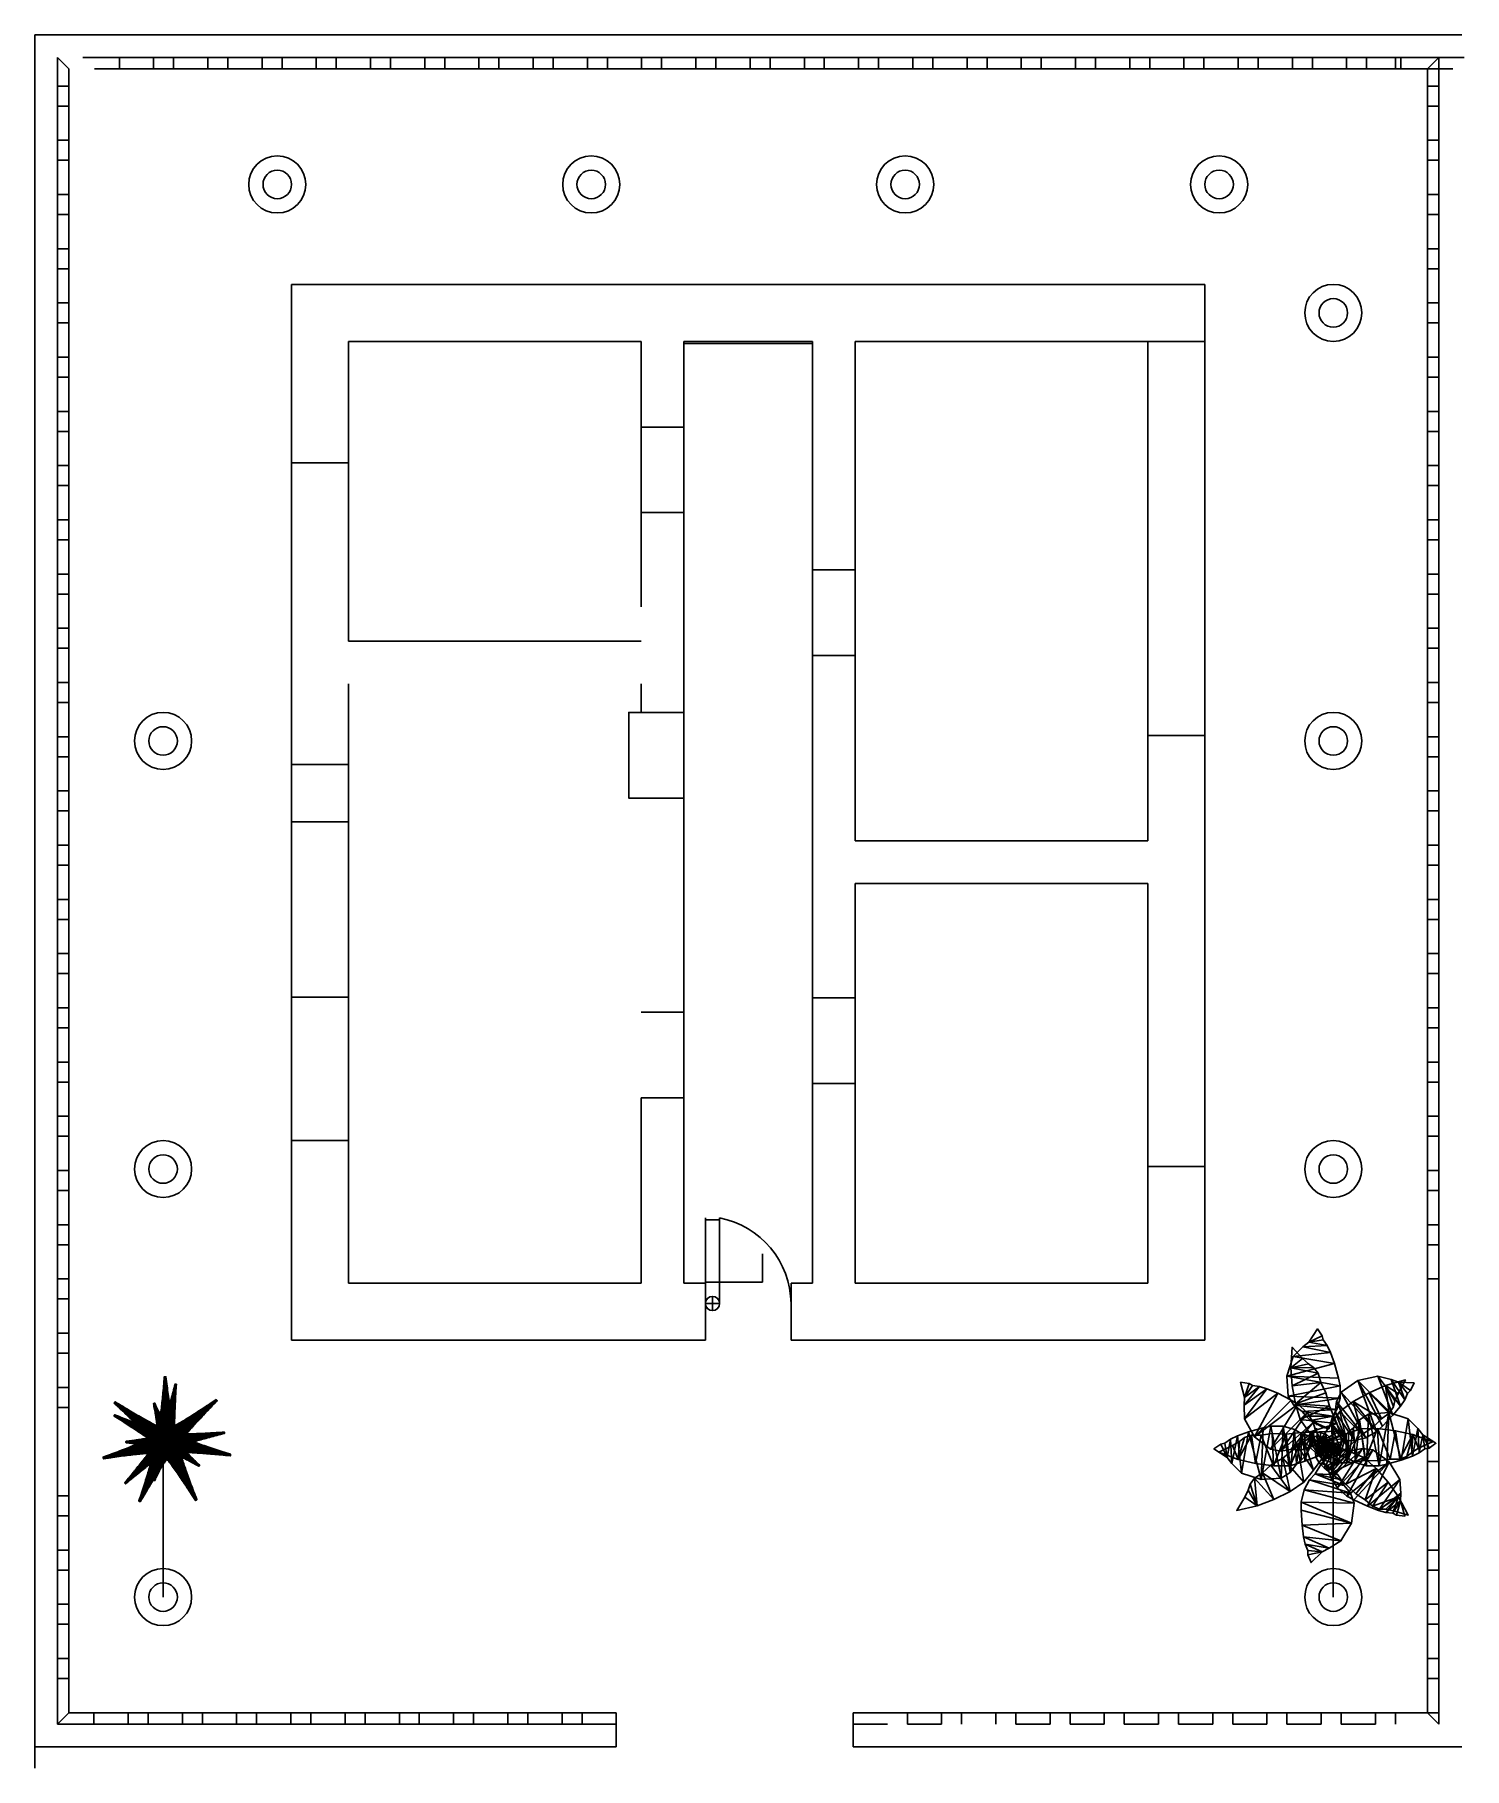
# Model space of a CAD drawing. Header units: inches. Extents: x 29.4 to 79.5, y 9 to 69.7.
import ezdxf

# ---------------------------------------------------------------- set-up
doc = ezdxf.new("R2010")
doc.units = ezdxf.units.IN
doc.header["$MEASUREMENT"] = 0
doc.linetypes.add('ACAD_ISO02W100', pattern=[15, 12, -3])
for name, color, linetype in [('3d', 7, 'Continuous'), ('3D_PIANTA_verde', 7, 'Continuous'), ('Layer1', 1, 'Continuous'), ('planta', 7, 'Continuous')]:
    doc.layers.add(name, color=color, linetype=linetype)

# ---------------------------------------------------------------- blocks, each defined once
blk = doc.blocks.new('hoja1')
at = {"color": 86}
mesh = blk.add_polymesh((9, 9), dxfattribs=at)
for k, corner in enumerate([(-0.0034, 0.0452, 0.0598), (-0.0031, 0.0473, 0.0619), (-0.0028, 0.0493, 0.0639), (-0.0025, 0.0515, 0.0659), (-0.0022, 0.0536, 0.0678), (-0.0019, 0.0558, 0.0697), (-0.0016, 0.0581, 0.0716), (-0.0013, 0.0603, 0.0734), (-0.0011, 0.0627, 0.0752), (-0.0033, 0.0453, 0.0598), (-0.003, 0.0474, 0.0618), (-0.0027, 0.0494, 0.0639), (-0.0024, 0.0515, 0.0659), (-0.0021, 0.0537, 0.0678), (-0.0019, 0.0559, 0.0697), (-0.0016, 0.0581, 0.0716), (-0.0013, 0.0604, 0.0734), (-0.001, 0.0627, 0.0751), (-0.0031, 0.0454, 0.0597), (-0.0029, 0.0474, 0.0618), (-0.0026, 0.0495, 0.0638), (-0.0023, 0.0516, 0.0658), (-0.0021, 0.0537, 0.0678), (-0.0018, 0.0559, 0.0697), (-0.0015, 0.0581, 0.0715), (-0.0012, 0.0604, 0.0733), (-0.001, 0.0627, 0.0751), (-0.003, 0.0455, 0.0597), (-0.0027, 0.0475, 0.0618), (-0.0025, 0.0496, 0.0638), (-0.0022, 0.0517, 0.0658), (-0.002, 0.0538, 0.0677), (-0.0017, 0.056, 0.0696), (-0.0014, 0.0582, 0.0715), (-0.0012, 0.0604, 0.0733), (-0.0009, 0.0628, 0.0751), (-0.0028, 0.0456, 0.0597), (-0.0026, 0.0476, 0.0617), (-0.0023, 0.0496, 0.0638), (-0.0021, 0.0517, 0.0658), (-0.0018, 0.0538, 0.0677), (-0.0016, 0.056, 0.0696), (-0.0013, 0.0582, 0.0715), (-0.0011, 0.0605, 0.0733), (-0.0008, 0.0628, 0.075), (-0.0026, 0.0457, 0.0597), (-0.0024, 0.0477, 0.0617), (-0.0022, 0.0497, 0.0637), (-0.0019, 0.0518, 0.0657), (-0.0017, 0.0539, 0.0677), (-0.0015, 0.056, 0.0696), (-0.0013, 0.0582, 0.0714), (-0.001, 0.0605, 0.0732), (-0.0008, 0.0628, 0.075), (-0.0024, 0.0458, 0.0596), (-0.0022, 0.0477, 0.0617), (-0.002, 0.0497, 0.0637), (-0.0018, 0.0518, 0.0657), (-0.0016, 0.0539, 0.0676), (-0.0014, 0.0561, 0.0695), (-0.0012, 0.0583, 0.0714), (-0.0009, 0.0605, 0.0732), (-0.0007, 0.0628, 0.075), (-0.0022, 0.0459, 0.0596), (-0.002, 0.0478, 0.0617), (-0.0018, 0.0498, 0.0637), (-0.0016, 0.0518, 0.0657), (-0.0015, 0.0539, 0.0676), (-0.0013, 0.0561, 0.0695), (-0.0011, 0.0583, 0.0714), (-0.0009, 0.0605, 0.0732), (-0.0006, 0.0629, 0.0749), (-0.002, 0.0459, 0.0596), (-0.0018, 0.0479, 0.0617), (-0.0017, 0.0498, 0.0637), (-0.0015, 0.0519, 0.0657), (-0.0013, 0.054, 0.0676), (-0.0011, 0.0561, 0.0695), (-0.001, 0.0583, 0.0713), (-0.0008, 0.0606, 0.0732), (-0.0006, 0.0629, 0.0749)]):
    mesh.set_mesh_vertex(divmod(k, 9), corner)
mesh = blk.add_polymesh((9, 9), dxfattribs=at)
for k, corner in enumerate([(-0.0034, 0.0452, 0.0598), (-0.0031, 0.0473, 0.0619), (-0.0028, 0.0493, 0.0639), (-0.0025, 0.0515, 0.0659), (-0.0022, 0.0536, 0.0678), (-0.0019, 0.0558, 0.0697), (-0.0016, 0.0581, 0.0716), (-0.0013, 0.0603, 0.0734), (-0.0011, 0.0627, 0.0752), (-0.0033, 0.0453, 0.0598), (-0.003, 0.0473, 0.0619), (-0.0027, 0.0494, 0.0639), (-0.0024, 0.0515, 0.0659), (-0.0021, 0.0536, 0.0678), (-0.0018, 0.0558, 0.0697), (-0.0016, 0.0581, 0.0716), (-0.0013, 0.0603, 0.0734), (-0.001, 0.0627, 0.0752), (-0.0031, 0.0453, 0.0598), (-0.0028, 0.0473, 0.0619), (-0.0026, 0.0494, 0.0639), (-0.0023, 0.0515, 0.0659), (-0.002, 0.0537, 0.0678), (-0.0018, 0.0558, 0.0697), (-0.0015, 0.0581, 0.0716), (-0.0012, 0.0603, 0.0734), (-0.0009, 0.0627, 0.0752), (-0.0029, 0.0453, 0.0598), (-0.0027, 0.0474, 0.0619), (-0.0024, 0.0494, 0.0639), (-0.0022, 0.0515, 0.0659), (-0.0019, 0.0537, 0.0678), (-0.0017, 0.0558, 0.0697), (-0.0014, 0.0581, 0.0716), (-0.0011, 0.0603, 0.0734), (-0.0009, 0.0627, 0.0752), (-0.0027, 0.0454, 0.0598), (-0.0025, 0.0474, 0.0619), (-0.0023, 0.0494, 0.0639), (-0.002, 0.0515, 0.0659), (-0.0018, 0.0537, 0.0678), (-0.0016, 0.0559, 0.0697), (-0.0013, 0.0581, 0.0716), (-0.0011, 0.0603, 0.0734), (-0.0008, 0.0627, 0.0752), (-0.0025, 0.0454, 0.0598), (-0.0023, 0.0474, 0.0619), (-0.0021, 0.0495, 0.0639), (-0.0019, 0.0515, 0.0659), (-0.0017, 0.0537, 0.0678), (-0.0014, 0.0559, 0.0697), (-0.0012, 0.0581, 0.0716), (-0.001, 0.0603, 0.0734), (-0.0007, 0.0627, 0.0752), (-0.0023, 0.0454, 0.0598), (-0.0021, 0.0474, 0.0619), (-0.0019, 0.0495, 0.0639), (-0.0017, 0.0516, 0.0659), (-0.0015, 0.0537, 0.0678), (-0.0013, 0.0559, 0.0697), (-0.0011, 0.0581, 0.0716), (-0.0009, 0.0603, 0.0734), (-0.0007, 0.0627, 0.0752), (-0.0021, 0.0455, 0.0598), (-0.0019, 0.0474, 0.0619), (-0.0018, 0.0495, 0.0639), (-0.0016, 0.0516, 0.0659), (-0.0014, 0.0537, 0.0678), (-0.0012, 0.0559, 0.0697), (-0.001, 0.0581, 0.0716), (-0.0008, 0.0603, 0.0734), (-0.0006, 0.0627, 0.0752), (-0.0019, 0.0455, 0.0598), (-0.0017, 0.0475, 0.0619), (-0.0016, 0.0495, 0.0639), (-0.0014, 0.0516, 0.0659), (-0.0013, 0.0537, 0.0678), (-0.0011, 0.0559, 0.0697), (-0.0009, 0.0581, 0.0716), (-0.0007, 0.0603, 0.0734), (-0.0005, 0.0627, 0.0752)]):
    mesh.set_mesh_vertex(divmod(k, 9), corner)
mesh = blk.add_polymesh((9, 9), dxfattribs=at)
for k, corner in enumerate([(-0.002, 0.0459, 0.0596), (-0.0018, 0.0479, 0.0617), (-0.0017, 0.0498, 0.0637), (-0.0015, 0.0519, 0.0657), (-0.0013, 0.054, 0.0676), (-0.0011, 0.0561, 0.0695), (-0.001, 0.0583, 0.0713), (-0.0008, 0.0606, 0.0732), (-0.0006, 0.0629, 0.0749), (-0.0017, 0.046, 0.0596), (-0.0016, 0.0479, 0.0616), (-0.0015, 0.0499, 0.0637), (-0.0013, 0.0519, 0.0656), (-0.0012, 0.054, 0.0676), (-0.001, 0.0561, 0.0695), (-0.0008, 0.0583, 0.0713), (-0.0007, 0.0606, 0.0731), (-0.0005, 0.0629, 0.0749), (-0.0015, 0.046, 0.0596), (-0.0014, 0.0479, 0.0616), (-0.0013, 0.0499, 0.0636), (-0.0011, 0.0519, 0.0656), (-0.001, 0.054, 0.0676), (-0.0009, 0.0562, 0.0695), (-0.0007, 0.0584, 0.0713), (-0.0006, 0.0606, 0.0731), (-0.0004, 0.0629, 0.0749), (-0.0013, 0.0461, 0.0595), (-0.0012, 0.048, 0.0616), (-0.0011, 0.0499, 0.0636), (-0.001, 0.052, 0.0656), (-0.0008, 0.0541, 0.0676), (-0.0007, 0.0562, 0.0694), (-0.0006, 0.0584, 0.0713), (-0.0005, 0.0606, 0.0731), (-0.0004, 0.0629, 0.0749), (-0.001, 0.0461, 0.0595), (-0.0009, 0.048, 0.0616), (-0.0009, 0.05, 0.0636), (-0.0008, 0.052, 0.0656), (-0.0007, 0.0541, 0.0675), (-0.0006, 0.0562, 0.0694), (-0.0005, 0.0584, 0.0713), (-0.0004, 0.0606, 0.0731), (-0.0003, 0.0629, 0.0749), (-0.0008, 0.0461, 0.0595), (-0.0007, 0.048, 0.0616), (-0.0006, 0.05, 0.0636), (-0.0006, 0.052, 0.0656), (-0.0005, 0.0541, 0.0675), (-0.0004, 0.0562, 0.0694), (-0.0004, 0.0584, 0.0713), (-0.0003, 0.0606, 0.0731), (-0.0002, 0.0629, 0.0748), (-0.0005, 0.0461, 0.0595), (-0.0005, 0.048, 0.0616), (-0.0004, 0.05, 0.0636), (-0.0004, 0.052, 0.0656), (-0.0003, 0.0541, 0.0675), (-0.0003, 0.0562, 0.0694), (-0.0002, 0.0584, 0.0713), (-0.0002, 0.0606, 0.0731), (-0.0001, 0.0629, 0.0748), (-0.0003, 0.0462, 0.0595), (-0.0002, 0.0481, 0.0616), (-0.0002, 0.05, 0.0636), (-0.0002, 0.052, 0.0656), (-0.0002, 0.0541, 0.0675), (-0.0001, 0.0562, 0.0694), (-0.0001, 0.0584, 0.0713), (-0.0001, 0.0606, 0.0731), (-0.0001, 0.0629, 0.0748), (0, 0.0462, 0.0595), (0, 0.0481, 0.0616), (0, 0.05, 0.0636), (0, 0.052, 0.0656), (0, 0.0541, 0.0675), (0, 0.0562, 0.0694), (0, 0.0584, 0.0713), (0, 0.0607, 0.0731), (0, 0.063, 0.0748)]):
    mesh.set_mesh_vertex(divmod(k, 9), corner)
mesh = blk.add_polymesh((9, 9), dxfattribs=at)
for k, corner in enumerate([(-0.0019, 0.0455, 0.0598), (-0.0017, 0.0475, 0.0619), (-0.0016, 0.0495, 0.0639), (-0.0014, 0.0516, 0.0659), (-0.0013, 0.0537, 0.0678), (-0.0011, 0.0559, 0.0697), (-0.0009, 0.0581, 0.0716), (-0.0007, 0.0603, 0.0734), (-0.0005, 0.0627, 0.0752), (-0.0017, 0.0455, 0.0598), (-0.0015, 0.0475, 0.0619), (-0.0014, 0.0495, 0.0639), (-0.0013, 0.0516, 0.0659), (-0.0011, 0.0537, 0.0678), (-0.001, 0.0559, 0.0697), (-0.0008, 0.0581, 0.0716), (-0.0006, 0.0603, 0.0734), (-0.0005, 0.0627, 0.0752), (-0.0014, 0.0455, 0.0598), (-0.0013, 0.0475, 0.0619), (-0.0012, 0.0495, 0.0639), (-0.0011, 0.0516, 0.0659), (-0.001, 0.0537, 0.0678), (-0.0008, 0.0559, 0.0697), (-0.0007, 0.0581, 0.0716), (-0.0005, 0.0603, 0.0734), (-0.0004, 0.0627, 0.0752), (-0.0012, 0.0455, 0.0598), (-0.0011, 0.0475, 0.0619), (-0.001, 0.0495, 0.0639), (-0.0009, 0.0516, 0.0659), (-0.0008, 0.0537, 0.0678), (-0.0007, 0.0559, 0.0697), (-0.0006, 0.0581, 0.0716), (-0.0005, 0.0603, 0.0734), (-0.0003, 0.0627, 0.0752), (-0.001, 0.0455, 0.0598), (-0.0009, 0.0475, 0.0619), (-0.0008, 0.0495, 0.0639), (-0.0007, 0.0516, 0.0659), (-0.0006, 0.0537, 0.0678), (-0.0006, 0.0559, 0.0697), (-0.0005, 0.0581, 0.0716), (-0.0004, 0.0603, 0.0734), (-0.0003, 0.0627, 0.0752), (-0.0007, 0.0456, 0.0598), (-0.0007, 0.0475, 0.0619), (-0.0006, 0.0495, 0.0639), (-0.0006, 0.0516, 0.0659), (-0.0005, 0.0537, 0.0678), (-0.0004, 0.0559, 0.0697), (-0.0004, 0.0581, 0.0716), (-0.0003, 0.0603, 0.0734), (-0.0002, 0.0627, 0.0752), (-0.0005, 0.0456, 0.0598), (-0.0004, 0.0475, 0.0619), (-0.0004, 0.0495, 0.0639), (-0.0004, 0.0516, 0.0659), (-0.0003, 0.0537, 0.0678), (-0.0003, 0.0559, 0.0697), (-0.0002, 0.0581, 0.0716), (-0.0002, 0.0603, 0.0734), (-0.0001, 0.0627, 0.0752), (-0.0002, 0.0456, 0.0598), (-0.0002, 0.0475, 0.0619), (-0.0002, 0.0495, 0.0639), (-0.0002, 0.0516, 0.0659), (-0.0002, 0.0537, 0.0678), (-0.0001, 0.0559, 0.0697), (-0.0001, 0.0581, 0.0716), (-0.0001, 0.0603, 0.0734), (-0.0001, 0.0627, 0.0752), (0, 0.0456, 0.0598), (0, 0.0475, 0.0619), (0, 0.0495, 0.0639), (0, 0.0516, 0.0659), (0, 0.0537, 0.0678), (0, 0.0559, 0.0697), (0, 0.0581, 0.0716), (0, 0.0603, 0.0734), (0, 0.0627, 0.0752)]):
    mesh.set_mesh_vertex(divmod(k, 9), corner)
mesh = blk.add_polymesh((9, 9), dxfattribs=at)
for k, corner in enumerate([(0, 0.0462, 0.0595), (0, 0.0481, 0.0616), (0, 0.05, 0.0636), (0, 0.052, 0.0656), (0, 0.0541, 0.0675), (0, 0.0562, 0.0694), (0, 0.0584, 0.0713), (0, 0.0607, 0.0731), (0, 0.063, 0.0748), (0.0003, 0.0462, 0.0595), (0.0002, 0.0481, 0.0616), (0.0002, 0.05, 0.0636), (0.0002, 0.052, 0.0656), (0.0002, 0.0541, 0.0675), (0.0001, 0.0562, 0.0694), (0.0001, 0.0584, 0.0713), (0.0001, 0.0606, 0.0731), (0.0001, 0.0629, 0.0748), (0.0005, 0.0461, 0.0595), (0.0005, 0.048, 0.0616), (0.0004, 0.05, 0.0636), (0.0004, 0.052, 0.0656), (0.0003, 0.0541, 0.0675), (0.0003, 0.0562, 0.0694), (0.0002, 0.0584, 0.0713), (0.0002, 0.0606, 0.0731), (0.0001, 0.0629, 0.0748), (0.0008, 0.0461, 0.0595), (0.0007, 0.048, 0.0616), (0.0006, 0.05, 0.0636), (0.0006, 0.052, 0.0656), (0.0005, 0.0541, 0.0675), (0.0004, 0.0562, 0.0694), (0.0004, 0.0584, 0.0713), (0.0003, 0.0606, 0.0731), (0.0002, 0.0629, 0.0748), (0.001, 0.0461, 0.0595), (0.0009, 0.048, 0.0616), (0.0009, 0.05, 0.0636), (0.0008, 0.052, 0.0656), (0.0007, 0.0541, 0.0675), (0.0006, 0.0562, 0.0694), (0.0005, 0.0584, 0.0713), (0.0004, 0.0606, 0.0731), (0.0003, 0.0629, 0.0749), (0.0013, 0.0461, 0.0595), (0.0012, 0.048, 0.0616), (0.0011, 0.0499, 0.0636), (0.001, 0.052, 0.0656), (0.0008, 0.0541, 0.0676), (0.0007, 0.0562, 0.0694), (0.0006, 0.0584, 0.0713), (0.0005, 0.0606, 0.0731), (0.0004, 0.0629, 0.0749), (0.0015, 0.046, 0.0596), (0.0014, 0.0479, 0.0616), (0.0013, 0.0499, 0.0636), (0.0011, 0.0519, 0.0656), (0.001, 0.054, 0.0676), (0.0009, 0.0562, 0.0695), (0.0007, 0.0584, 0.0713), (0.0006, 0.0606, 0.0731), (0.0004, 0.0629, 0.0749), (0.0017, 0.046, 0.0596), (0.0016, 0.0479, 0.0616), (0.0015, 0.0499, 0.0637), (0.0013, 0.0519, 0.0656), (0.0012, 0.054, 0.0676), (0.001, 0.0561, 0.0695), (0.0008, 0.0583, 0.0713), (0.0007, 0.0606, 0.0731), (0.0005, 0.0629, 0.0749), (0.002, 0.0459, 0.0596), (0.0018, 0.0479, 0.0617), (0.0017, 0.0498, 0.0637), (0.0015, 0.0519, 0.0657), (0.0013, 0.054, 0.0676), (0.0011, 0.0561, 0.0695), (0.001, 0.0583, 0.0713), (0.0008, 0.0606, 0.0732), (0.0006, 0.0629, 0.0749)]):
    mesh.set_mesh_vertex(divmod(k, 9), corner)
mesh = blk.add_polymesh((9, 9), dxfattribs=at)
for k, corner in enumerate([(0, 0.0456, 0.0598), (0, 0.0475, 0.0619), (0, 0.0495, 0.0639), (0, 0.0516, 0.0659), (0, 0.0537, 0.0678), (0, 0.0559, 0.0697), (0, 0.0581, 0.0716), (0, 0.0603, 0.0734), (0, 0.0627, 0.0752), (0.0002, 0.0456, 0.0598), (0.0002, 0.0475, 0.0619), (0.0002, 0.0495, 0.0639), (0.0002, 0.0516, 0.0659), (0.0002, 0.0537, 0.0678), (0.0001, 0.0559, 0.0697), (0.0001, 0.0581, 0.0716), (0.0001, 0.0603, 0.0734), (0.0001, 0.0627, 0.0752), (0.0005, 0.0456, 0.0598), (0.0004, 0.0475, 0.0619), (0.0004, 0.0495, 0.0639), (0.0004, 0.0516, 0.0659), (0.0003, 0.0537, 0.0678), (0.0003, 0.0559, 0.0697), (0.0002, 0.0581, 0.0716), (0.0002, 0.0603, 0.0734), (0.0001, 0.0627, 0.0752), (0.0007, 0.0456, 0.0598), (0.0007, 0.0475, 0.0619), (0.0006, 0.0495, 0.0639), (0.0006, 0.0516, 0.0659), (0.0005, 0.0537, 0.0678), (0.0004, 0.0559, 0.0697), (0.0004, 0.0581, 0.0716), (0.0003, 0.0603, 0.0734), (0.0002, 0.0627, 0.0752), (0.001, 0.0455, 0.0598), (0.0009, 0.0475, 0.0619), (0.0008, 0.0495, 0.0639), (0.0007, 0.0516, 0.0659), (0.0006, 0.0537, 0.0678), (0.0006, 0.0559, 0.0697), (0.0005, 0.0581, 0.0716), (0.0004, 0.0603, 0.0734), (0.0003, 0.0627, 0.0752), (0.0012, 0.0455, 0.0598), (0.0011, 0.0475, 0.0619), (0.001, 0.0495, 0.0639), (0.0009, 0.0516, 0.0659), (0.0008, 0.0537, 0.0678), (0.0007, 0.0559, 0.0697), (0.0006, 0.0581, 0.0716), (0.0005, 0.0603, 0.0734), (0.0003, 0.0627, 0.0752), (0.0014, 0.0455, 0.0598), (0.0013, 0.0475, 0.0619), (0.0012, 0.0495, 0.0639), (0.0011, 0.0516, 0.0659), (0.001, 0.0537, 0.0678), (0.0008, 0.0559, 0.0697), (0.0007, 0.0581, 0.0716), (0.0005, 0.0603, 0.0734), (0.0004, 0.0627, 0.0752), (0.0017, 0.0455, 0.0598), (0.0015, 0.0475, 0.0619), (0.0014, 0.0495, 0.0639), (0.0013, 0.0516, 0.0659), (0.0011, 0.0537, 0.0678), (0.001, 0.0559, 0.0697), (0.0008, 0.0581, 0.0716), (0.0006, 0.0603, 0.0734), (0.0005, 0.0627, 0.0752), (0.0019, 0.0455, 0.0598), (0.0017, 0.0475, 0.0619), (0.0016, 0.0495, 0.0639), (0.0014, 0.0516, 0.0659), (0.0013, 0.0537, 0.0678), (0.0011, 0.0559, 0.0697), (0.0009, 0.0581, 0.0716), (0.0007, 0.0603, 0.0734), (0.0005, 0.0627, 0.0752)]):
    mesh.set_mesh_vertex(divmod(k, 9), corner)
mesh = blk.add_polymesh((9, 9), dxfattribs=at)
for k, corner in enumerate([(0.0019, 0.0455, 0.0598), (0.0017, 0.0475, 0.0619), (0.0016, 0.0495, 0.0639), (0.0014, 0.0516, 0.0659), (0.0013, 0.0537, 0.0678), (0.0011, 0.0559, 0.0697), (0.0009, 0.0581, 0.0716), (0.0007, 0.0603, 0.0734), (0.0005, 0.0627, 0.0752), (0.0021, 0.0455, 0.0598), (0.0019, 0.0474, 0.0619), (0.0018, 0.0495, 0.0639), (0.0016, 0.0516, 0.0659), (0.0014, 0.0537, 0.0678), (0.0012, 0.0559, 0.0697), (0.001, 0.0581, 0.0716), (0.0008, 0.0603, 0.0734), (0.0006, 0.0627, 0.0752), (0.0023, 0.0454, 0.0598), (0.0021, 0.0474, 0.0619), (0.0019, 0.0495, 0.0639), (0.0017, 0.0516, 0.0659), (0.0015, 0.0537, 0.0678), (0.0013, 0.0559, 0.0697), (0.0011, 0.0581, 0.0716), (0.0009, 0.0603, 0.0734), (0.0007, 0.0627, 0.0752), (0.0025, 0.0454, 0.0598), (0.0023, 0.0474, 0.0619), (0.0021, 0.0495, 0.0639), (0.0019, 0.0515, 0.0659), (0.0017, 0.0537, 0.0678), (0.0014, 0.0559, 0.0697), (0.0012, 0.0581, 0.0716), (0.001, 0.0603, 0.0734), (0.0007, 0.0627, 0.0752), (0.0027, 0.0454, 0.0598), (0.0025, 0.0474, 0.0619), (0.0023, 0.0494, 0.0639), (0.002, 0.0515, 0.0659), (0.0018, 0.0537, 0.0678), (0.0016, 0.0559, 0.0697), (0.0013, 0.0581, 0.0716), (0.0011, 0.0603, 0.0734), (0.0008, 0.0627, 0.0752), (0.0029, 0.0453, 0.0598), (0.0027, 0.0474, 0.0619), (0.0024, 0.0494, 0.0639), (0.0022, 0.0515, 0.0659), (0.0019, 0.0537, 0.0678), (0.0017, 0.0558, 0.0697), (0.0014, 0.0581, 0.0716), (0.0011, 0.0603, 0.0734), (0.0009, 0.0627, 0.0752), (0.0031, 0.0453, 0.0598), (0.0028, 0.0473, 0.0619), (0.0026, 0.0494, 0.0639), (0.0023, 0.0515, 0.0659), (0.002, 0.0537, 0.0678), (0.0018, 0.0558, 0.0697), (0.0015, 0.0581, 0.0716), (0.0012, 0.0603, 0.0734), (0.0009, 0.0627, 0.0752), (0.0033, 0.0453, 0.0598), (0.003, 0.0473, 0.0619), (0.0027, 0.0494, 0.0639), (0.0024, 0.0515, 0.0659), (0.0021, 0.0536, 0.0678), (0.0018, 0.0558, 0.0697), (0.0016, 0.0581, 0.0716), (0.0013, 0.0603, 0.0734), (0.001, 0.0627, 0.0752), (0.0034, 0.0452, 0.0598), (0.0031, 0.0473, 0.0619), (0.0028, 0.0493, 0.0639), (0.0025, 0.0515, 0.0659), (0.0022, 0.0536, 0.0678), (0.0019, 0.0558, 0.0697), (0.0016, 0.0581, 0.0716), (0.0013, 0.0603, 0.0734), (0.0011, 0.0627, 0.0752)]):
    mesh.set_mesh_vertex(divmod(k, 9), corner)
mesh = blk.add_polymesh((9, 9), dxfattribs=at)
for k, corner in enumerate([(0.002, 0.0459, 0.0596), (0.0018, 0.0479, 0.0617), (0.0017, 0.0498, 0.0637), (0.0015, 0.0519, 0.0657), (0.0013, 0.054, 0.0676), (0.0011, 0.0561, 0.0695), (0.001, 0.0583, 0.0713), (0.0008, 0.0606, 0.0732), (0.0006, 0.0629, 0.0749), (0.0022, 0.0459, 0.0596), (0.002, 0.0478, 0.0617), (0.0018, 0.0498, 0.0637), (0.0016, 0.0518, 0.0657), (0.0015, 0.0539, 0.0676), (0.0013, 0.0561, 0.0695), (0.0011, 0.0583, 0.0714), (0.0009, 0.0605, 0.0732), (0.0006, 0.0629, 0.0749), (0.0024, 0.0458, 0.0596), (0.0022, 0.0477, 0.0617), (0.002, 0.0497, 0.0637), (0.0018, 0.0518, 0.0657), (0.0016, 0.0539, 0.0676), (0.0014, 0.0561, 0.0695), (0.0012, 0.0583, 0.0714), (0.0009, 0.0605, 0.0732), (0.0007, 0.0628, 0.075), (0.0026, 0.0457, 0.0597), (0.0024, 0.0477, 0.0617), (0.0022, 0.0497, 0.0637), (0.0019, 0.0518, 0.0657), (0.0017, 0.0539, 0.0677), (0.0015, 0.056, 0.0696), (0.0013, 0.0582, 0.0714), (0.001, 0.0605, 0.0732), (0.0008, 0.0628, 0.075), (0.0028, 0.0456, 0.0597), (0.0026, 0.0476, 0.0617), (0.0023, 0.0496, 0.0638), (0.0021, 0.0517, 0.0658), (0.0018, 0.0538, 0.0677), (0.0016, 0.056, 0.0696), (0.0013, 0.0582, 0.0715), (0.0011, 0.0605, 0.0733), (0.0008, 0.0628, 0.075), (0.003, 0.0455, 0.0597), (0.0027, 0.0475, 0.0618), (0.0025, 0.0496, 0.0638), (0.0022, 0.0517, 0.0658), (0.002, 0.0538, 0.0677), (0.0017, 0.056, 0.0696), (0.0014, 0.0582, 0.0715), (0.0012, 0.0604, 0.0733), (0.0009, 0.0628, 0.0751), (0.0031, 0.0454, 0.0597), (0.0029, 0.0474, 0.0618), (0.0026, 0.0495, 0.0638), (0.0023, 0.0516, 0.0658), (0.0021, 0.0537, 0.0678), (0.0018, 0.0559, 0.0697), (0.0015, 0.0581, 0.0715), (0.0012, 0.0604, 0.0733), (0.001, 0.0627, 0.0751), (0.0033, 0.0453, 0.0598), (0.003, 0.0474, 0.0618), (0.0027, 0.0494, 0.0639), (0.0024, 0.0515, 0.0659), (0.0021, 0.0537, 0.0678), (0.0019, 0.0559, 0.0697), (0.0016, 0.0581, 0.0716), (0.0013, 0.0604, 0.0734), (0.001, 0.0627, 0.0751), (0.0034, 0.0452, 0.0598), (0.0031, 0.0473, 0.0619), (0.0028, 0.0493, 0.0639), (0.0025, 0.0515, 0.0659), (0.0022, 0.0536, 0.0678), (0.0019, 0.0558, 0.0697), (0.0016, 0.0581, 0.0716), (0.0013, 0.0603, 0.0734), (0.0011, 0.0627, 0.0752)]):
    mesh.set_mesh_vertex(divmod(k, 9), corner)
mesh = blk.add_polymesh((9, 9), dxfattribs=at)
for k, corner in enumerate([(-0.0058, 0.0305, 0.0418), (-0.0055, 0.0322, 0.0442), (-0.0052, 0.0339, 0.0465), (-0.0049, 0.0357, 0.0488), (-0.0046, 0.0375, 0.0511), (-0.0043, 0.0394, 0.0533), (-0.004, 0.0413, 0.0555), (-0.0037, 0.0432, 0.0577), (-0.0034, 0.0452, 0.0598), (-0.0055, 0.0308, 0.0418), (-0.0053, 0.0324, 0.0442), (-0.005, 0.0341, 0.0465), (-0.0047, 0.0359, 0.0488), (-0.0044, 0.0377, 0.0511), (-0.0041, 0.0395, 0.0533), (-0.0038, 0.0414, 0.0555), (-0.0036, 0.0434, 0.0577), (-0.0033, 0.0453, 0.0598), (-0.0052, 0.031, 0.0418), (-0.005, 0.0327, 0.0442), (-0.0047, 0.0343, 0.0465), (-0.0044, 0.0361, 0.0488), (-0.0042, 0.0379, 0.0511), (-0.0039, 0.0397, 0.0533), (-0.0037, 0.0416, 0.0555), (-0.0034, 0.0435, 0.0576), (-0.0031, 0.0454, 0.0597), (-0.0049, 0.0313, 0.0418), (-0.0047, 0.0329, 0.0441), (-0.0044, 0.0345, 0.0465), (-0.0042, 0.0363, 0.0488), (-0.0039, 0.038, 0.051), (-0.0037, 0.0398, 0.0533), (-0.0035, 0.0417, 0.0554), (-0.0032, 0.0436, 0.0576), (-0.003, 0.0455, 0.0597), (-0.0046, 0.0315, 0.0418), (-0.0044, 0.0331, 0.0441), (-0.0041, 0.0347, 0.0465), (-0.0039, 0.0364, 0.0488), (-0.0037, 0.0382, 0.051), (-0.0035, 0.04, 0.0532), (-0.0032, 0.0418, 0.0554), (-0.003, 0.0437, 0.0576), (-0.0028, 0.0456, 0.0597), (-0.0042, 0.0317, 0.0417), (-0.004, 0.0333, 0.0441), (-0.0038, 0.0349, 0.0464), (-0.0036, 0.0366, 0.0487), (-0.0034, 0.0383, 0.051), (-0.0032, 0.0401, 0.0532), (-0.003, 0.0419, 0.0554), (-0.0028, 0.0438, 0.0575), (-0.0026, 0.0457, 0.0597), (-0.0039, 0.0319, 0.0417), (-0.0037, 0.0335, 0.0441), (-0.0035, 0.0351, 0.0464), (-0.0033, 0.0367, 0.0487), (-0.0032, 0.0384, 0.051), (-0.003, 0.0402, 0.0532), (-0.0028, 0.042, 0.0554), (-0.0026, 0.0439, 0.0575), (-0.0024, 0.0458, 0.0596), (-0.0035, 0.0321, 0.0417), (-0.0034, 0.0336, 0.0441), (-0.0032, 0.0352, 0.0464), (-0.003, 0.0369, 0.0487), (-0.0029, 0.0386, 0.051), (-0.0027, 0.0403, 0.0532), (-0.0025, 0.0421, 0.0554), (-0.0024, 0.044, 0.0575), (-0.0022, 0.0459, 0.0596), (-0.0032, 0.0322, 0.0417), (-0.003, 0.0338, 0.0441), (-0.0029, 0.0354, 0.0464), (-0.0027, 0.037, 0.0487), (-0.0026, 0.0387, 0.0509), (-0.0024, 0.0404, 0.0532), (-0.0023, 0.0422, 0.0553), (-0.0021, 0.044, 0.0575), (-0.002, 0.0459, 0.0596)]):
    mesh.set_mesh_vertex(divmod(k, 9), corner)
mesh = blk.add_polymesh((9, 9), dxfattribs=at)
for k, corner in enumerate([(-0.0058, 0.0305, 0.0418), (-0.0055, 0.0322, 0.0442), (-0.0052, 0.0339, 0.0465), (-0.0049, 0.0357, 0.0488), (-0.0046, 0.0375, 0.0511), (-0.0043, 0.0394, 0.0533), (-0.004, 0.0413, 0.0555), (-0.0037, 0.0432, 0.0577), (-0.0034, 0.0452, 0.0598), (-0.0055, 0.0306, 0.0418), (-0.0052, 0.0323, 0.0442), (-0.0049, 0.034, 0.0465), (-0.0046, 0.0358, 0.0488), (-0.0044, 0.0376, 0.0511), (-0.0041, 0.0394, 0.0533), (-0.0038, 0.0413, 0.0555), (-0.0035, 0.0433, 0.0577), (-0.0033, 0.0453, 0.0598), (-0.0051, 0.0308, 0.0418), (-0.0049, 0.0324, 0.0442), (-0.0046, 0.0341, 0.0465), (-0.0044, 0.0359, 0.0488), (-0.0041, 0.0377, 0.0511), (-0.0039, 0.0395, 0.0533), (-0.0036, 0.0414, 0.0555), (-0.0033, 0.0433, 0.0577), (-0.0031, 0.0453, 0.0598), (-0.0048, 0.0309, 0.0418), (-0.0045, 0.0325, 0.0442), (-0.0043, 0.0342, 0.0465), (-0.0041, 0.0359, 0.0488), (-0.0038, 0.0377, 0.0511), (-0.0036, 0.0396, 0.0533), (-0.0034, 0.0414, 0.0555), (-0.0031, 0.0434, 0.0577), (-0.0029, 0.0453, 0.0598), (-0.0044, 0.031, 0.0418), (-0.0042, 0.0326, 0.0442), (-0.004, 0.0343, 0.0465), (-0.0038, 0.036, 0.0488), (-0.0036, 0.0378, 0.0511), (-0.0034, 0.0396, 0.0533), (-0.0032, 0.0415, 0.0555), (-0.0029, 0.0434, 0.0577), (-0.0027, 0.0454, 0.0598), (-0.0041, 0.0311, 0.0418), (-0.0039, 0.0327, 0.0442), (-0.0037, 0.0344, 0.0465), (-0.0035, 0.0361, 0.0488), (-0.0033, 0.0379, 0.0511), (-0.0031, 0.0397, 0.0533), (-0.0029, 0.0415, 0.0555), (-0.0027, 0.0434, 0.0577), (-0.0025, 0.0454, 0.0598), (-0.0037, 0.0312, 0.0418), (-0.0035, 0.0328, 0.0442), (-0.0034, 0.0344, 0.0465), (-0.0032, 0.0362, 0.0488), (-0.003, 0.0379, 0.0511), (-0.0028, 0.0397, 0.0533), (-0.0027, 0.0416, 0.0555), (-0.0025, 0.0435, 0.0577), (-0.0023, 0.0454, 0.0598), (-0.0033, 0.0312, 0.0418), (-0.0032, 0.0329, 0.0442), (-0.003, 0.0345, 0.0465), (-0.0029, 0.0362, 0.0488), (-0.0027, 0.038, 0.0511), (-0.0026, 0.0398, 0.0533), (-0.0024, 0.0416, 0.0555), (-0.0023, 0.0435, 0.0577), (-0.0021, 0.0455, 0.0598), (-0.003, 0.0313, 0.0418), (-0.0028, 0.0329, 0.0442), (-0.0027, 0.0346, 0.0465), (-0.0026, 0.0363, 0.0488), (-0.0024, 0.038, 0.0511), (-0.0023, 0.0398, 0.0533), (-0.0022, 0.0417, 0.0555), (-0.002, 0.0435, 0.0577), (-0.0019, 0.0455, 0.0598)]):
    mesh.set_mesh_vertex(divmod(k, 9), corner)
mesh = blk.add_polymesh((9, 9), dxfattribs=at)
for k, corner in enumerate([(-0.0032, 0.0322, 0.0417), (-0.003, 0.0338, 0.0441), (-0.0029, 0.0354, 0.0464), (-0.0027, 0.037, 0.0487), (-0.0026, 0.0387, 0.0509), (-0.0024, 0.0404, 0.0532), (-0.0023, 0.0422, 0.0553), (-0.0021, 0.044, 0.0575), (-0.002, 0.0459, 0.0596), (-0.0028, 0.0324, 0.0417), (-0.0027, 0.0339, 0.0441), (-0.0025, 0.0355, 0.0464), (-0.0024, 0.0371, 0.0487), (-0.0023, 0.0388, 0.0509), (-0.0021, 0.0405, 0.0531), (-0.002, 0.0423, 0.0553), (-0.0019, 0.0441, 0.0575), (-0.0017, 0.046, 0.0596), (-0.0024, 0.0325, 0.0417), (-0.0023, 0.034, 0.044), (-0.0022, 0.0356, 0.0464), (-0.0021, 0.0372, 0.0487), (-0.002, 0.0389, 0.0509), (-0.0019, 0.0406, 0.0531), (-0.0017, 0.0423, 0.0553), (-0.0016, 0.0442, 0.0575), (-0.0015, 0.046, 0.0596), (-0.002, 0.0326, 0.0417), (-0.0019, 0.0341, 0.044), (-0.0018, 0.0357, 0.0464), (-0.0017, 0.0373, 0.0487), (-0.0016, 0.0389, 0.0509), (-0.0016, 0.0406, 0.0531), (-0.0015, 0.0424, 0.0553), (-0.0014, 0.0442, 0.0574), (-0.0013, 0.0461, 0.0595), (-0.0016, 0.0327, 0.0417), (-0.0015, 0.0342, 0.044), (-0.0015, 0.0357, 0.0464), (-0.0014, 0.0373, 0.0486), (-0.0013, 0.039, 0.0509), (-0.0012, 0.0407, 0.0531), (-0.0012, 0.0424, 0.0553), (-0.0011, 0.0442, 0.0574), (-0.001, 0.0461, 0.0595), (-0.0012, 0.0328, 0.0417), (-0.0012, 0.0343, 0.044), (-0.0011, 0.0358, 0.0464), (-0.001, 0.0374, 0.0486), (-0.001, 0.039, 0.0509), (-0.0009, 0.0407, 0.0531), (-0.0009, 0.0425, 0.0553), (-0.0008, 0.0443, 0.0574), (-0.0008, 0.0461, 0.0595), (-0.0008, 0.0328, 0.0417), (-0.0008, 0.0343, 0.044), (-0.0007, 0.0358, 0.0463), (-0.0007, 0.0374, 0.0486), (-0.0007, 0.0391, 0.0509), (-0.0006, 0.0408, 0.0531), (-0.0006, 0.0425, 0.0553), (-0.0006, 0.0443, 0.0574), (-0.0005, 0.0461, 0.0595), (-0.0004, 0.0328, 0.0417), (-0.0004, 0.0343, 0.044), (-0.0004, 0.0359, 0.0463), (-0.0004, 0.0374, 0.0486), (-0.0003, 0.0391, 0.0509), (-0.0003, 0.0408, 0.0531), (-0.0003, 0.0425, 0.0553), (-0.0003, 0.0443, 0.0574), (-0.0003, 0.0462, 0.0595), (0, 0.0328, 0.0417), (0, 0.0343, 0.044), (0, 0.0359, 0.0463), (0, 0.0375, 0.0486), (0, 0.0391, 0.0509), (0, 0.0408, 0.0531), (0, 0.0425, 0.0553), (0, 0.0443, 0.0574), (0, 0.0462, 0.0595)]):
    mesh.set_mesh_vertex(divmod(k, 9), corner)
mesh = blk.add_polymesh((9, 9), dxfattribs=at)
for k, corner in enumerate([(-0.003, 0.0313, 0.0418), (-0.0028, 0.0329, 0.0442), (-0.0027, 0.0346, 0.0465), (-0.0026, 0.0363, 0.0488), (-0.0024, 0.038, 0.0511), (-0.0023, 0.0398, 0.0533), (-0.0022, 0.0417, 0.0555), (-0.002, 0.0435, 0.0577), (-0.0019, 0.0455, 0.0598), (-0.0026, 0.0314, 0.0418), (-0.0025, 0.033, 0.0442), (-0.0024, 0.0346, 0.0465), (-0.0023, 0.0363, 0.0488), (-0.0021, 0.0381, 0.0511), (-0.002, 0.0398, 0.0533), (-0.0019, 0.0417, 0.0555), (-0.0018, 0.0436, 0.0577), (-0.0017, 0.0455, 0.0598), (-0.0022, 0.0314, 0.0418), (-0.0021, 0.033, 0.0442), (-0.002, 0.0347, 0.0465), (-0.0019, 0.0364, 0.0488), (-0.0018, 0.0381, 0.0511), (-0.0017, 0.0399, 0.0533), (-0.0016, 0.0417, 0.0555), (-0.0015, 0.0436, 0.0577), (-0.0014, 0.0455, 0.0598), (-0.0019, 0.0315, 0.0418), (-0.0018, 0.0331, 0.0442), (-0.0017, 0.0347, 0.0465), (-0.0016, 0.0364, 0.0488), (-0.0015, 0.0381, 0.0511), (-0.0015, 0.0399, 0.0533), (-0.0014, 0.0417, 0.0555), (-0.0013, 0.0436, 0.0577), (-0.0012, 0.0455, 0.0598), (-0.0015, 0.0315, 0.0418), (-0.0014, 0.0331, 0.0442), (-0.0014, 0.0347, 0.0465), (-0.0013, 0.0364, 0.0488), (-0.0012, 0.0381, 0.0511), (-0.0012, 0.0399, 0.0533), (-0.0011, 0.0418, 0.0555), (-0.001, 0.0436, 0.0577), (-0.001, 0.0455, 0.0598), (-0.0011, 0.0316, 0.0418), (-0.0011, 0.0331, 0.0442), (-0.001, 0.0348, 0.0465), (-0.001, 0.0364, 0.0488), (-0.0009, 0.0382, 0.0511), (-0.0009, 0.0399, 0.0533), (-0.0008, 0.0418, 0.0555), (-0.0008, 0.0436, 0.0577), (-0.0007, 0.0456, 0.0598), (-0.0007, 0.0316, 0.0418), (-0.0007, 0.0332, 0.0442), (-0.0007, 0.0348, 0.0465), (-0.0007, 0.0365, 0.0488), (-0.0006, 0.0382, 0.0511), (-0.0006, 0.04, 0.0533), (-0.0006, 0.0418, 0.0555), (-0.0005, 0.0436, 0.0577), (-0.0005, 0.0456, 0.0598), (-0.0004, 0.0316, 0.0418), (-0.0004, 0.0332, 0.0442), (-0.0003, 0.0348, 0.0465), (-0.0003, 0.0365, 0.0488), (-0.0003, 0.0382, 0.0511), (-0.0003, 0.04, 0.0533), (-0.0003, 0.0418, 0.0555), (-0.0003, 0.0436, 0.0577), (-0.0002, 0.0456, 0.0598), (0, 0.0316, 0.0418), (0, 0.0332, 0.0442), (0, 0.0348, 0.0465), (0, 0.0365, 0.0488), (0, 0.0382, 0.0511), (0, 0.04, 0.0533), (0, 0.0418, 0.0555), (0, 0.0437, 0.0577), (0, 0.0456, 0.0598)]):
    mesh.set_mesh_vertex(divmod(k, 9), corner)
mesh = blk.add_polymesh((9, 9), dxfattribs=at)
for k, corner in enumerate([(0, 0.0328, 0.0417), (0, 0.0343, 0.044), (0, 0.0359, 0.0463), (0, 0.0375, 0.0486), (0, 0.0391, 0.0509), (0, 0.0408, 0.0531), (0, 0.0425, 0.0553), (0, 0.0443, 0.0574), (0, 0.0462, 0.0595), (0.0004, 0.0328, 0.0417), (0.0004, 0.0343, 0.044), (0.0004, 0.0359, 0.0463), (0.0004, 0.0374, 0.0486), (0.0003, 0.0391, 0.0509), (0.0003, 0.0408, 0.0531), (0.0003, 0.0425, 0.0553), (0.0003, 0.0443, 0.0574), (0.0003, 0.0462, 0.0595), (0.0008, 0.0328, 0.0417), (0.0008, 0.0343, 0.044), (0.0007, 0.0358, 0.0463), (0.0007, 0.0374, 0.0486), (0.0007, 0.0391, 0.0509), (0.0006, 0.0408, 0.0531), (0.0006, 0.0425, 0.0553), (0.0006, 0.0443, 0.0574), (0.0005, 0.0461, 0.0595), (0.0012, 0.0328, 0.0417), (0.0012, 0.0343, 0.044), (0.0011, 0.0358, 0.0464), (0.001, 0.0374, 0.0486), (0.001, 0.039, 0.0509), (0.0009, 0.0407, 0.0531), (0.0009, 0.0425, 0.0553), (0.0008, 0.0443, 0.0574), (0.0008, 0.0461, 0.0595), (0.0016, 0.0327, 0.0417), (0.0015, 0.0342, 0.044), (0.0015, 0.0357, 0.0464), (0.0014, 0.0373, 0.0486), (0.0013, 0.039, 0.0509), (0.0012, 0.0407, 0.0531), (0.0012, 0.0424, 0.0553), (0.0011, 0.0442, 0.0574), (0.001, 0.0461, 0.0595), (0.002, 0.0326, 0.0417), (0.0019, 0.0341, 0.044), (0.0018, 0.0357, 0.0464), (0.0017, 0.0373, 0.0487), (0.0016, 0.0389, 0.0509), (0.0016, 0.0406, 0.0531), (0.0015, 0.0424, 0.0553), (0.0014, 0.0442, 0.0574), (0.0013, 0.0461, 0.0595), (0.0024, 0.0325, 0.0417), (0.0023, 0.034, 0.044), (0.0022, 0.0356, 0.0464), (0.0021, 0.0372, 0.0487), (0.002, 0.0389, 0.0509), (0.0019, 0.0406, 0.0531), (0.0017, 0.0423, 0.0553), (0.0016, 0.0442, 0.0575), (0.0015, 0.046, 0.0596), (0.0028, 0.0324, 0.0417), (0.0027, 0.0339, 0.0441), (0.0025, 0.0355, 0.0464), (0.0024, 0.0371, 0.0487), (0.0023, 0.0388, 0.0509), (0.0021, 0.0405, 0.0531), (0.002, 0.0423, 0.0553), (0.0019, 0.0441, 0.0575), (0.0017, 0.046, 0.0596), (0.0032, 0.0322, 0.0417), (0.003, 0.0338, 0.0441), (0.0029, 0.0354, 0.0464), (0.0027, 0.037, 0.0487), (0.0026, 0.0387, 0.0509), (0.0024, 0.0404, 0.0532), (0.0023, 0.0422, 0.0553), (0.0021, 0.044, 0.0575), (0.002, 0.0459, 0.0596)]):
    mesh.set_mesh_vertex(divmod(k, 9), corner)
mesh = blk.add_polymesh((9, 9), dxfattribs=at)
for k, corner in enumerate([(0, 0.0316, 0.0418), (0, 0.0332, 0.0442), (0, 0.0348, 0.0465), (0, 0.0365, 0.0488), (0, 0.0382, 0.0511), (0, 0.04, 0.0533), (0, 0.0418, 0.0555), (0, 0.0437, 0.0577), (0, 0.0456, 0.0598), (0.0004, 0.0316, 0.0418), (0.0004, 0.0332, 0.0442), (0.0003, 0.0348, 0.0465), (0.0003, 0.0365, 0.0488), (0.0003, 0.0382, 0.0511), (0.0003, 0.04, 0.0533), (0.0003, 0.0418, 0.0555), (0.0003, 0.0436, 0.0577), (0.0002, 0.0456, 0.0598), (0.0007, 0.0316, 0.0418), (0.0007, 0.0332, 0.0442), (0.0007, 0.0348, 0.0465), (0.0007, 0.0365, 0.0488), (0.0006, 0.0382, 0.0511), (0.0006, 0.04, 0.0533), (0.0006, 0.0418, 0.0555), (0.0005, 0.0436, 0.0577), (0.0005, 0.0456, 0.0598), (0.0011, 0.0316, 0.0418), (0.0011, 0.0331, 0.0442), (0.001, 0.0348, 0.0465), (0.001, 0.0364, 0.0488), (0.0009, 0.0382, 0.0511), (0.0009, 0.0399, 0.0533), (0.0008, 0.0418, 0.0555), (0.0008, 0.0436, 0.0577), (0.0007, 0.0456, 0.0598), (0.0015, 0.0315, 0.0418), (0.0014, 0.0331, 0.0442), (0.0014, 0.0347, 0.0465), (0.0013, 0.0364, 0.0488), (0.0012, 0.0381, 0.0511), (0.0012, 0.0399, 0.0533), (0.0011, 0.0418, 0.0555), (0.001, 0.0436, 0.0577), (0.001, 0.0455, 0.0598), (0.0019, 0.0315, 0.0418), (0.0018, 0.0331, 0.0442), (0.0017, 0.0347, 0.0465), (0.0016, 0.0364, 0.0488), (0.0015, 0.0381, 0.0511), (0.0015, 0.0399, 0.0533), (0.0014, 0.0417, 0.0555), (0.0013, 0.0436, 0.0577), (0.0012, 0.0455, 0.0598), (0.0022, 0.0314, 0.0418), (0.0021, 0.033, 0.0442), (0.002, 0.0347, 0.0465), (0.0019, 0.0364, 0.0488), (0.0018, 0.0381, 0.0511), (0.0017, 0.0399, 0.0533), (0.0016, 0.0417, 0.0555), (0.0015, 0.0436, 0.0577), (0.0014, 0.0455, 0.0598), (0.0026, 0.0314, 0.0418), (0.0025, 0.033, 0.0442), (0.0024, 0.0346, 0.0465), (0.0023, 0.0363, 0.0488), (0.0021, 0.0381, 0.0511), (0.002, 0.0398, 0.0533), (0.0019, 0.0417, 0.0555), (0.0018, 0.0436, 0.0577), (0.0017, 0.0455, 0.0598), (0.003, 0.0313, 0.0418), (0.0028, 0.0329, 0.0442), (0.0027, 0.0346, 0.0465), (0.0026, 0.0363, 0.0488), (0.0024, 0.038, 0.0511), (0.0023, 0.0398, 0.0533), (0.0022, 0.0417, 0.0555), (0.002, 0.0435, 0.0577), (0.0019, 0.0455, 0.0598)]):
    mesh.set_mesh_vertex(divmod(k, 9), corner)
mesh = blk.add_polymesh((9, 9), dxfattribs=at)
for k, corner in enumerate([(0.003, 0.0313, 0.0418), (0.0028, 0.0329, 0.0442), (0.0027, 0.0346, 0.0465), (0.0026, 0.0363, 0.0488), (0.0024, 0.038, 0.0511), (0.0023, 0.0398, 0.0533), (0.0022, 0.0417, 0.0555), (0.002, 0.0435, 0.0577), (0.0019, 0.0455, 0.0598), (0.0033, 0.0312, 0.0418), (0.0032, 0.0329, 0.0442), (0.003, 0.0345, 0.0465), (0.0029, 0.0362, 0.0488), (0.0027, 0.038, 0.0511), (0.0026, 0.0398, 0.0533), (0.0024, 0.0416, 0.0555), (0.0023, 0.0435, 0.0577), (0.0021, 0.0455, 0.0598), (0.0037, 0.0312, 0.0418), (0.0035, 0.0328, 0.0442), (0.0034, 0.0344, 0.0465), (0.0032, 0.0362, 0.0488), (0.003, 0.0379, 0.0511), (0.0028, 0.0397, 0.0533), (0.0027, 0.0416, 0.0555), (0.0025, 0.0435, 0.0577), (0.0023, 0.0454, 0.0598), (0.0041, 0.0311, 0.0418), (0.0039, 0.0327, 0.0442), (0.0037, 0.0344, 0.0465), (0.0035, 0.0361, 0.0488), (0.0033, 0.0379, 0.0511), (0.0031, 0.0397, 0.0533), (0.0029, 0.0415, 0.0555), (0.0027, 0.0434, 0.0577), (0.0025, 0.0454, 0.0598), (0.0044, 0.031, 0.0418), (0.0042, 0.0326, 0.0442), (0.004, 0.0343, 0.0465), (0.0038, 0.036, 0.0488), (0.0036, 0.0378, 0.0511), (0.0034, 0.0396, 0.0533), (0.0032, 0.0415, 0.0555), (0.0029, 0.0434, 0.0577), (0.0027, 0.0454, 0.0598), (0.0048, 0.0309, 0.0418), (0.0045, 0.0325, 0.0442), (0.0043, 0.0342, 0.0465), (0.0041, 0.0359, 0.0488), (0.0038, 0.0377, 0.0511), (0.0036, 0.0396, 0.0533), (0.0034, 0.0414, 0.0555), (0.0031, 0.0434, 0.0577), (0.0029, 0.0453, 0.0598), (0.0051, 0.0308, 0.0418), (0.0049, 0.0324, 0.0442), (0.0046, 0.0341, 0.0465), (0.0044, 0.0359, 0.0488), (0.0041, 0.0377, 0.0511), (0.0039, 0.0395, 0.0533), (0.0036, 0.0414, 0.0555), (0.0033, 0.0433, 0.0577), (0.0031, 0.0453, 0.0598), (0.0055, 0.0306, 0.0418), (0.0052, 0.0323, 0.0442), (0.0049, 0.034, 0.0465), (0.0046, 0.0358, 0.0488), (0.0044, 0.0376, 0.0511), (0.0041, 0.0394, 0.0533), (0.0038, 0.0413, 0.0555), (0.0035, 0.0433, 0.0577), (0.0033, 0.0453, 0.0598), (0.0058, 0.0305, 0.0418), (0.0055, 0.0322, 0.0442), (0.0052, 0.0339, 0.0465), (0.0049, 0.0357, 0.0488), (0.0046, 0.0375, 0.0511), (0.0043, 0.0394, 0.0533), (0.004, 0.0413, 0.0555), (0.0037, 0.0432, 0.0577), (0.0034, 0.0452, 0.0598)]):
    mesh.set_mesh_vertex(divmod(k, 9), corner)
mesh = blk.add_polymesh((9, 9), dxfattribs=at)
for k, corner in enumerate([(0.0032, 0.0322, 0.0417), (0.003, 0.0338, 0.0441), (0.0029, 0.0354, 0.0464), (0.0027, 0.037, 0.0487), (0.0026, 0.0387, 0.0509), (0.0024, 0.0404, 0.0532), (0.0023, 0.0422, 0.0553), (0.0021, 0.044, 0.0575), (0.002, 0.0459, 0.0596), (0.0035, 0.0321, 0.0417), (0.0034, 0.0336, 0.0441), (0.0032, 0.0352, 0.0464), (0.003, 0.0369, 0.0487), (0.0029, 0.0386, 0.051), (0.0027, 0.0403, 0.0532), (0.0025, 0.0421, 0.0554), (0.0024, 0.044, 0.0575), (0.0022, 0.0459, 0.0596), (0.0039, 0.0319, 0.0417), (0.0037, 0.0335, 0.0441), (0.0035, 0.0351, 0.0464), (0.0033, 0.0367, 0.0487), (0.0032, 0.0384, 0.051), (0.003, 0.0402, 0.0532), (0.0028, 0.042, 0.0554), (0.0026, 0.0439, 0.0575), (0.0024, 0.0458, 0.0596), (0.0042, 0.0317, 0.0417), (0.004, 0.0333, 0.0441), (0.0038, 0.0349, 0.0464), (0.0036, 0.0366, 0.0487), (0.0034, 0.0383, 0.051), (0.0032, 0.0401, 0.0532), (0.003, 0.0419, 0.0554), (0.0028, 0.0438, 0.0575), (0.0026, 0.0457, 0.0597), (0.0046, 0.0315, 0.0418), (0.0044, 0.0331, 0.0441), (0.0041, 0.0347, 0.0465), (0.0039, 0.0364, 0.0488), (0.0037, 0.0382, 0.051), (0.0035, 0.04, 0.0532), (0.0032, 0.0418, 0.0554), (0.003, 0.0437, 0.0576), (0.0028, 0.0456, 0.0597), (0.0049, 0.0313, 0.0418), (0.0047, 0.0329, 0.0441), (0.0044, 0.0345, 0.0465), (0.0042, 0.0363, 0.0488), (0.0039, 0.038, 0.051), (0.0037, 0.0398, 0.0533), (0.0035, 0.0417, 0.0554), (0.0032, 0.0436, 0.0576), (0.003, 0.0455, 0.0597), (0.0052, 0.031, 0.0418), (0.005, 0.0327, 0.0442), (0.0047, 0.0343, 0.0465), (0.0044, 0.0361, 0.0488), (0.0042, 0.0379, 0.0511), (0.0039, 0.0397, 0.0533), (0.0037, 0.0416, 0.0555), (0.0034, 0.0435, 0.0576), (0.0031, 0.0454, 0.0597), (0.0055, 0.0308, 0.0418), (0.0053, 0.0324, 0.0442), (0.005, 0.0341, 0.0465), (0.0047, 0.0359, 0.0488), (0.0044, 0.0377, 0.0511), (0.0041, 0.0395, 0.0533), (0.0038, 0.0414, 0.0555), (0.0036, 0.0434, 0.0577), (0.0033, 0.0453, 0.0598), (0.0058, 0.0305, 0.0418), (0.0055, 0.0322, 0.0442), (0.0052, 0.0339, 0.0465), (0.0049, 0.0357, 0.0488), (0.0046, 0.0375, 0.0511), (0.0043, 0.0394, 0.0533), (0.004, 0.0413, 0.0555), (0.0037, 0.0432, 0.0577), (0.0034, 0.0452, 0.0598)]):
    mesh.set_mesh_vertex(divmod(k, 9), corner)
mesh = blk.add_polymesh((9, 9), dxfattribs=at)
for k, corner in enumerate([(-0.0106, 0.0106), (-0.0103, 0.0114, 0.0028), (-0.01, 0.0123, 0.0056), (-0.0097, 0.0133, 0.0083), (-0.0094, 0.0143, 0.011), (-0.0091, 0.0154, 0.0137), (-0.0088, 0.0165, 0.0164), (-0.0085, 0.0176, 0.0191), (-0.0082, 0.0189, 0.0217), (-0.0101, 0.0111), (-0.0098, 0.012, 0.0028), (-0.0095, 0.0128, 0.0056), (-0.0092, 0.0138, 0.0083), (-0.0089, 0.0148, 0.011), (-0.0086, 0.0158, 0.0137), (-0.0084, 0.0169, 0.0164), (-0.0081, 0.0181, 0.0191), (-0.0078, 0.0193, 0.0217), (-0.0095, 0.0116), (-0.0092, 0.0124, 0.0028), (-0.009, 0.0133, 0.0056), (-0.0087, 0.0143, 0.0083), (-0.0084, 0.0152, 0.011), (-0.0081, 0.0163, 0.0137), (-0.0079, 0.0174, 0.0164), (-0.0076, 0.0185, 0.0191), (-0.0073, 0.0197, 0.0217), (-0.0089, 0.012), (-0.0087, 0.0129, 0.0028), (-0.0084, 0.0138, 0.0056), (-0.0081, 0.0147, 0.0083), (-0.0079, 0.0157, 0.011), (-0.0076, 0.0167, 0.0137), (-0.0074, 0.0178, 0.0164), (-0.0071, 0.0189, 0.0191), (-0.0069, 0.0201, 0.0217), (-0.0083, 0.0125), (-0.0081, 0.0133, 0.0028), (-0.0078, 0.0142, 0.0056), (-0.0076, 0.0151, 0.0083), (-0.0073, 0.0161, 0.011), (-0.0071, 0.0171, 0.0137), (-0.0068, 0.0182, 0.0164), (-0.0066, 0.0193, 0.0191), (-0.0064, 0.0205, 0.0217), (-0.0077, 0.0129), (-0.0075, 0.0137, 0.0028), (-0.0072, 0.0146, 0.0056), (-0.007, 0.0155, 0.0083), (-0.0068, 0.0165, 0.011), (-0.0065, 0.0175, 0.0137), (-0.0063, 0.0185, 0.0164), (-0.0061, 0.0196, 0.0191), (-0.0059, 0.0208, 0.0217), (-0.0071, 0.0132), (-0.0068, 0.0141, 0.0028), (-0.0066, 0.0149, 0.0055), (-0.0064, 0.0159, 0.0083), (-0.0062, 0.0168, 0.011), (-0.006, 0.0178, 0.0137), (-0.0058, 0.0189, 0.0164), (-0.0056, 0.02, 0.0191), (-0.0054, 0.0211, 0.0217), (-0.0064, 0.0136), (-0.0062, 0.0144, 0.0028), (-0.006, 0.0153, 0.0055), (-0.0058, 0.0162, 0.0083), (-0.0056, 0.0171, 0.011), (-0.0054, 0.0181, 0.0137), (-0.0052, 0.0192, 0.0164), (-0.005, 0.0203, 0.0191), (-0.0049, 0.0214, 0.0217), (-0.0057, 0.0139), (-0.0055, 0.0147, 0.0028), (-0.0054, 0.0156, 0.0055), (-0.0052, 0.0165, 0.0083), (-0.005, 0.0174, 0.011), (-0.0048, 0.0184, 0.0137), (-0.0047, 0.0194, 0.0164), (-0.0045, 0.0205, 0.0191), (-0.0043, 0.0216, 0.0217)]):
    mesh.set_mesh_vertex(divmod(k, 9), corner)
mesh = blk.add_polymesh((9, 9), dxfattribs=at)
for k, corner in enumerate([(-0.0106, 0.0106), (-0.0103, 0.0114, 0.0028), (-0.01, 0.0123, 0.0056), (-0.0097, 0.0133, 0.0083), (-0.0094, 0.0143, 0.011), (-0.0091, 0.0154, 0.0137), (-0.0088, 0.0165, 0.0164), (-0.0085, 0.0176, 0.0191), (-0.0082, 0.0189, 0.0217), (-0.01, 0.0109), (-0.0097, 0.0117, 0.0028), (-0.0094, 0.0126, 0.0056), (-0.0091, 0.0135, 0.0083), (-0.0088, 0.0145, 0.011), (-0.0086, 0.0156, 0.0137), (-0.0083, 0.0167, 0.0164), (-0.008, 0.0179, 0.0191), (-0.0077, 0.0191, 0.0217), (-0.0093, 0.0111), (-0.0091, 0.012, 0.0028), (-0.0088, 0.0128, 0.0056), (-0.0085, 0.0138, 0.0083), (-0.0082, 0.0148, 0.011), (-0.008, 0.0158, 0.0137), (-0.0077, 0.0169, 0.0164), (-0.0074, 0.0181, 0.0191), (-0.0072, 0.0193, 0.0217), (-0.0087, 0.0113), (-0.0084, 0.0122, 0.0028), (-0.0082, 0.0131, 0.0056), (-0.0079, 0.014, 0.0083), (-0.0076, 0.015, 0.011), (-0.0074, 0.016, 0.0137), (-0.0071, 0.0171, 0.0164), (-0.0069, 0.0183, 0.0191), (-0.0066, 0.0195, 0.0217), (-0.0081, 0.0116), (-0.0078, 0.0124, 0.0028), (-0.0075, 0.0133, 0.0056), (-0.0073, 0.0142, 0.0083), (-0.007, 0.0152, 0.011), (-0.0068, 0.0162, 0.0137), (-0.0066, 0.0173, 0.0164), (-0.0063, 0.0185, 0.0191), (-0.0061, 0.0197, 0.0217), (-0.0074, 0.0118), (-0.0072, 0.0126, 0.0028), (-0.0069, 0.0135, 0.0056), (-0.0067, 0.0144, 0.0083), (-0.0065, 0.0154, 0.011), (-0.0062, 0.0164, 0.0137), (-0.006, 0.0175, 0.0164), (-0.0058, 0.0186, 0.0191), (-0.0056, 0.0198, 0.0217), (-0.0067, 0.0119), (-0.0065, 0.0128, 0.0028), (-0.0063, 0.0137, 0.0056), (-0.0061, 0.0146, 0.0083), (-0.0059, 0.0156, 0.011), (-0.0057, 0.0166, 0.0137), (-0.0055, 0.0177, 0.0164), (-0.0053, 0.0188, 0.0191), (-0.0051, 0.02, 0.0217), (-0.0061, 0.0121), (-0.0059, 0.0129, 0.0028), (-0.0057, 0.0138, 0.0056), (-0.0055, 0.0147, 0.0083), (-0.0053, 0.0157, 0.011), (-0.0051, 0.0168, 0.0137), (-0.0049, 0.0178, 0.0164), (-0.0047, 0.0189, 0.0191), (-0.0046, 0.0201, 0.0217), (-0.0054, 0.0122), (-0.0052, 0.0131, 0.0028), (-0.005, 0.014, 0.0056), (-0.0049, 0.0149, 0.0083), (-0.0047, 0.0159, 0.011), (-0.0045, 0.0169, 0.0137), (-0.0044, 0.018, 0.0164), (-0.0042, 0.0191, 0.0191), (-0.0041, 0.0202, 0.0217)]):
    mesh.set_mesh_vertex(divmod(k, 9), corner)
mesh = blk.add_polymesh((9, 9), dxfattribs=at)
for k, corner in enumerate([(-0.0082, 0.0189, 0.0217), (-0.0079, 0.0201, 0.0243), (-0.0076, 0.0215, 0.0269), (-0.0073, 0.0228, 0.0295), (-0.007, 0.0243, 0.032), (-0.0067, 0.0258, 0.0345), (-0.0064, 0.0273, 0.037), (-0.0061, 0.0289, 0.0394), (-0.0058, 0.0305, 0.0418), (-0.0078, 0.0193, 0.0217), (-0.0075, 0.0206, 0.0243), (-0.0072, 0.0219, 0.0269), (-0.0069, 0.0232, 0.0295), (-0.0067, 0.0246, 0.032), (-0.0064, 0.0261, 0.0345), (-0.0061, 0.0276, 0.037), (-0.0058, 0.0292, 0.0394), (-0.0055, 0.0308, 0.0418), (-0.0073, 0.0197, 0.0217), (-0.0071, 0.0209, 0.0243), (-0.0068, 0.0222, 0.0269), (-0.0065, 0.0236, 0.0295), (-0.0063, 0.025, 0.032), (-0.006, 0.0264, 0.0345), (-0.0057, 0.0279, 0.037), (-0.0055, 0.0294, 0.0394), (-0.0052, 0.031, 0.0418), (-0.0069, 0.0201, 0.0217), (-0.0066, 0.0213, 0.0243), (-0.0064, 0.0226, 0.0269), (-0.0061, 0.0239, 0.0295), (-0.0059, 0.0253, 0.032), (-0.0056, 0.0267, 0.0345), (-0.0054, 0.0282, 0.0369), (-0.0051, 0.0297, 0.0394), (-0.0049, 0.0313, 0.0418), (-0.0064, 0.0205, 0.0217), (-0.0061, 0.0217, 0.0243), (-0.0059, 0.0229, 0.0269), (-0.0057, 0.0242, 0.0294), (-0.0055, 0.0256, 0.032), (-0.0052, 0.027, 0.0345), (-0.005, 0.0284, 0.0369), (-0.0048, 0.0299, 0.0394), (-0.0046, 0.0315, 0.0418), (-0.0059, 0.0208, 0.0217), (-0.0057, 0.022, 0.0243), (-0.0055, 0.0232, 0.0269), (-0.0052, 0.0245, 0.0294), (-0.005, 0.0259, 0.032), (-0.0048, 0.0273, 0.0345), (-0.0046, 0.0287, 0.0369), (-0.0044, 0.0302, 0.0393), (-0.0042, 0.0317, 0.0417), (-0.0054, 0.0211, 0.0217), (-0.0052, 0.0223, 0.0243), (-0.005, 0.0235, 0.0269), (-0.0048, 0.0248, 0.0294), (-0.0046, 0.0261, 0.0319), (-0.0044, 0.0275, 0.0344), (-0.0042, 0.0289, 0.0369), (-0.0041, 0.0304, 0.0393), (-0.0039, 0.0319, 0.0417), (-0.0049, 0.0214, 0.0217), (-0.0047, 0.0226, 0.0243), (-0.0045, 0.0238, 0.0269), (-0.0043, 0.025, 0.0294), (-0.0042, 0.0264, 0.0319), (-0.004, 0.0277, 0.0344), (-0.0038, 0.0291, 0.0369), (-0.0037, 0.0306, 0.0393), (-0.0035, 0.0321, 0.0417), (-0.0043, 0.0216, 0.0217), (-0.0042, 0.0228, 0.0243), (-0.004, 0.024, 0.0269), (-0.0039, 0.0253, 0.0294), (-0.0037, 0.0266, 0.0319), (-0.0036, 0.0279, 0.0344), (-0.0034, 0.0293, 0.0369), (-0.0033, 0.0307, 0.0393), (-0.0032, 0.0322, 0.0417)]):
    mesh.set_mesh_vertex(divmod(k, 9), corner)
mesh = blk.add_polymesh((9, 9), dxfattribs=at)
for k, corner in enumerate([(-0.0082, 0.0189, 0.0217), (-0.0079, 0.0201, 0.0243), (-0.0076, 0.0215, 0.0269), (-0.0073, 0.0228, 0.0295), (-0.007, 0.0243, 0.032), (-0.0067, 0.0258, 0.0345), (-0.0064, 0.0273, 0.037), (-0.0061, 0.0289, 0.0394), (-0.0058, 0.0305, 0.0418), (-0.0077, 0.0191, 0.0217), (-0.0074, 0.0203, 0.0243), (-0.0072, 0.0217, 0.0269), (-0.0069, 0.023, 0.0295), (-0.0066, 0.0245, 0.032), (-0.0063, 0.0259, 0.0345), (-0.006, 0.0274, 0.037), (-0.0058, 0.029, 0.0394), (-0.0055, 0.0306, 0.0418), (-0.0072, 0.0193, 0.0217), (-0.0069, 0.0205, 0.0243), (-0.0067, 0.0219, 0.0269), (-0.0064, 0.0232, 0.0295), (-0.0061, 0.0246, 0.032), (-0.0059, 0.0261, 0.0345), (-0.0056, 0.0276, 0.037), (-0.0054, 0.0291, 0.0394), (-0.0051, 0.0308, 0.0418), (-0.0066, 0.0195, 0.0217), (-0.0064, 0.0207, 0.0243), (-0.0062, 0.022, 0.0269), (-0.0059, 0.0234, 0.0295), (-0.0057, 0.0248, 0.032), (-0.0055, 0.0262, 0.0345), (-0.0052, 0.0277, 0.037), (-0.005, 0.0293, 0.0394), (-0.0048, 0.0309, 0.0418), (-0.0061, 0.0197, 0.0217), (-0.0059, 0.0209, 0.0243), (-0.0057, 0.0222, 0.0269), (-0.0055, 0.0235, 0.0295), (-0.0053, 0.0249, 0.032), (-0.005, 0.0264, 0.0345), (-0.0048, 0.0279, 0.037), (-0.0046, 0.0294, 0.0394), (-0.0044, 0.031, 0.0418), (-0.0056, 0.0198, 0.0217), (-0.0054, 0.0211, 0.0243), (-0.0052, 0.0223, 0.0269), (-0.005, 0.0237, 0.0295), (-0.0048, 0.0251, 0.032), (-0.0046, 0.0265, 0.0345), (-0.0044, 0.028, 0.037), (-0.0042, 0.0295, 0.0394), (-0.0041, 0.0311, 0.0418), (-0.0051, 0.02, 0.0217), (-0.0049, 0.0212, 0.0243), (-0.0047, 0.0225, 0.0269), (-0.0045, 0.0238, 0.0295), (-0.0044, 0.0252, 0.032), (-0.0042, 0.0266, 0.0345), (-0.004, 0.0281, 0.037), (-0.0039, 0.0296, 0.0394), (-0.0037, 0.0312, 0.0418), (-0.0046, 0.0201, 0.0217), (-0.0044, 0.0213, 0.0243), (-0.0042, 0.0226, 0.0269), (-0.0041, 0.0239, 0.0295), (-0.0039, 0.0253, 0.032), (-0.0038, 0.0267, 0.0345), (-0.0036, 0.0282, 0.037), (-0.0035, 0.0297, 0.0394), (-0.0033, 0.0312, 0.0418), (-0.0041, 0.0202, 0.0217), (-0.0039, 0.0215, 0.0243), (-0.0038, 0.0227, 0.0269), (-0.0036, 0.024, 0.0295), (-0.0035, 0.0254, 0.032), (-0.0034, 0.0268, 0.0345), (-0.0032, 0.0283, 0.037), (-0.0031, 0.0298, 0.0394), (-0.003, 0.0313, 0.0418)]):
    mesh.set_mesh_vertex(divmod(k, 9), corner)
mesh = blk.add_polymesh((9, 9), dxfattribs=at)
for k, corner in enumerate([(-0.0057, 0.0139), (-0.0055, 0.0147, 0.0028), (-0.0054, 0.0156, 0.0055), (-0.0052, 0.0165, 0.0083), (-0.005, 0.0174, 0.011), (-0.0048, 0.0184, 0.0137), (-0.0047, 0.0194, 0.0164), (-0.0045, 0.0205, 0.0191), (-0.0043, 0.0216, 0.0217), (-0.0051, 0.0141), (-0.0049, 0.015, 0.0028), (-0.0047, 0.0158, 0.0055), (-0.0045, 0.0167, 0.0083), (-0.0044, 0.0177, 0.011), (-0.0042, 0.0187, 0.0137), (-0.0041, 0.0197, 0.0164), (-0.0039, 0.0208, 0.0191), (-0.0038, 0.0219, 0.0217), (-0.0044, 0.0144), (-0.0042, 0.0152, 0.0028), (-0.0041, 0.016, 0.0055), (-0.0039, 0.017, 0.0083), (-0.0038, 0.0179, 0.011), (-0.0036, 0.0189, 0.0137), (-0.0035, 0.0199, 0.0164), (-0.0034, 0.021, 0.0191), (-0.0033, 0.0221, 0.0217), (-0.0036, 0.0146), (-0.0035, 0.0154, 0.0028), (-0.0034, 0.0162, 0.0055), (-0.0033, 0.0171, 0.0083), (-0.0032, 0.0181, 0.011), (-0.003, 0.0191, 0.0137), (-0.0029, 0.0201, 0.0164), (-0.0028, 0.0211, 0.019), (-0.0027, 0.0222, 0.0217), (-0.0029, 0.0147), (-0.0028, 0.0155, 0.0028), (-0.0027, 0.0164, 0.0055), (-0.0026, 0.0173, 0.0083), (-0.0025, 0.0182, 0.011), (-0.0024, 0.0192, 0.0137), (-0.0024, 0.0202, 0.0164), (-0.0023, 0.0213, 0.019), (-0.0022, 0.0224, 0.0217), (-0.0022, 0.0148), (-0.0021, 0.0157, 0.0028), (-0.002, 0.0165, 0.0055), (-0.002, 0.0174, 0.0083), (-0.0019, 0.0184, 0.011), (-0.0018, 0.0193, 0.0137), (-0.0018, 0.0203, 0.0164), (-0.0017, 0.0214, 0.019), (-0.0016, 0.0225, 0.0217), (-0.0015, 0.0149), (-0.0014, 0.0158, 0.0028), (-0.0014, 0.0166, 0.0055), (-0.0013, 0.0175, 0.0083), (-0.0013, 0.0184, 0.011), (-0.0012, 0.0194, 0.0137), (-0.0012, 0.0204, 0.0164), (-0.0011, 0.0215, 0.019), (-0.0011, 0.0226, 0.0217), (-0.0007, 0.015), (-0.0007, 0.0158, 0.0028), (-0.0007, 0.0167, 0.0055), (-0.0007, 0.0176, 0.0083), (-0.0006, 0.0185, 0.011), (-0.0006, 0.0195, 0.0137), (-0.0006, 0.0205, 0.0164), (-0.0006, 0.0215, 0.019), (-0.0006, 0.0226, 0.0217), (0, 0.015), (0, 0.0158, 0.0028), (0, 0.0167, 0.0055), (0, 0.0176, 0.0083), (0, 0.0185, 0.011), (0, 0.0195, 0.0137), (0, 0.0205, 0.0164), (0, 0.0215, 0.019), (0, 0.0226, 0.0217)]):
    mesh.set_mesh_vertex(divmod(k, 9), corner)
mesh = blk.add_polymesh((9, 9), dxfattribs=at)
for k, corner in enumerate([(-0.0054, 0.0122), (-0.0052, 0.0131, 0.0028), (-0.005, 0.014, 0.0056), (-0.0049, 0.0149, 0.0083), (-0.0047, 0.0159, 0.011), (-0.0045, 0.0169, 0.0137), (-0.0044, 0.018, 0.0164), (-0.0042, 0.0191, 0.0191), (-0.0041, 0.0202, 0.0217), (-0.0047, 0.0124), (-0.0046, 0.0132, 0.0028), (-0.0044, 0.0141, 0.0056), (-0.0042, 0.015, 0.0083), (-0.0041, 0.016, 0.011), (-0.004, 0.017, 0.0137), (-0.0038, 0.0181, 0.0164), (-0.0037, 0.0192, 0.0191), (-0.0035, 0.0204, 0.0217), (-0.0041, 0.0125), (-0.0039, 0.0133, 0.0028), (-0.0038, 0.0142, 0.0056), (-0.0036, 0.0151, 0.0083), (-0.0035, 0.0161, 0.011), (-0.0034, 0.0171, 0.0137), (-0.0033, 0.0182, 0.0164), (-0.0031, 0.0193, 0.0191), (-0.003, 0.0204, 0.0217), (-0.0034, 0.0126), (-0.0033, 0.0134, 0.0028), (-0.0031, 0.0143, 0.0056), (-0.003, 0.0152, 0.0083), (-0.0029, 0.0162, 0.011), (-0.0028, 0.0172, 0.0137), (-0.0027, 0.0183, 0.0164), (-0.0026, 0.0194, 0.0191), (-0.0025, 0.0205, 0.0217), (-0.0027, 0.0127), (-0.0026, 0.0135, 0.0028), (-0.0025, 0.0144, 0.0056), (-0.0024, 0.0153, 0.0083), (-0.0023, 0.0163, 0.011), (-0.0023, 0.0173, 0.0137), (-0.0022, 0.0183, 0.0164), (-0.0021, 0.0194, 0.0191), (-0.002, 0.0206, 0.0217), (-0.002, 0.0127), (-0.002, 0.0136, 0.0028), (-0.0019, 0.0144, 0.0056), (-0.0018, 0.0154, 0.0083), (-0.0018, 0.0163, 0.011), (-0.0017, 0.0173, 0.0137), (-0.0016, 0.0184, 0.0164), (-0.0016, 0.0195, 0.0191), (-0.0015, 0.0206, 0.0217), (-0.0014, 0.0128), (-0.0013, 0.0136, 0.0028), (-0.0013, 0.0145, 0.0056), (-0.0012, 0.0154, 0.0083), (-0.0012, 0.0164, 0.011), (-0.0011, 0.0174, 0.0137), (-0.0011, 0.0184, 0.0164), (-0.001, 0.0195, 0.0191), (-0.001, 0.0207, 0.0217), (-0.0007, 0.0128), (-0.0007, 0.0136, 0.0028), (-0.0006, 0.0145, 0.0056), (-0.0006, 0.0154, 0.0083), (-0.0006, 0.0164, 0.011), (-0.0006, 0.0174, 0.0137), (-0.0005, 0.0185, 0.0164), (-0.0005, 0.0196, 0.0191), (-0.0005, 0.0207, 0.0217), (0, 0.0128), (0, 0.0136, 0.0028), (0, 0.0145, 0.0056), (0, 0.0154, 0.0083), (0, 0.0164, 0.011), (0, 0.0174, 0.0137), (0, 0.0185, 0.0164), (0, 0.0196, 0.0191), (0, 0.0207, 0.0217)]):
    mesh.set_mesh_vertex(divmod(k, 9), corner)
mesh = blk.add_polymesh((9, 9), dxfattribs=at)
for k, corner in enumerate([(-0.0043, 0.0216, 0.0217), (-0.0042, 0.0228, 0.0243), (-0.004, 0.024, 0.0269), (-0.0039, 0.0253, 0.0294), (-0.0037, 0.0266, 0.0319), (-0.0036, 0.0279, 0.0344), (-0.0034, 0.0293, 0.0369), (-0.0033, 0.0307, 0.0393), (-0.0032, 0.0322, 0.0417), (-0.0038, 0.0219, 0.0217), (-0.0037, 0.023, 0.0243), (-0.0035, 0.0242, 0.0269), (-0.0034, 0.0255, 0.0294), (-0.0033, 0.0268, 0.0319), (-0.0032, 0.0281, 0.0344), (-0.003, 0.0295, 0.0369), (-0.0029, 0.0309, 0.0393), (-0.0028, 0.0324, 0.0417), (-0.0033, 0.0221, 0.0217), (-0.0032, 0.0232, 0.0243), (-0.003, 0.0244, 0.0269), (-0.0029, 0.0256, 0.0294), (-0.0028, 0.0269, 0.0319), (-0.0027, 0.0282, 0.0344), (-0.0026, 0.0296, 0.0369), (-0.0025, 0.031, 0.0393), (-0.0024, 0.0325, 0.0417), (-0.0027, 0.0222, 0.0217), (-0.0026, 0.0234, 0.0243), (-0.0025, 0.0246, 0.0269), (-0.0025, 0.0258, 0.0294), (-0.0024, 0.0271, 0.0319), (-0.0023, 0.0284, 0.0344), (-0.0022, 0.0297, 0.0369), (-0.0021, 0.0311, 0.0393), (-0.002, 0.0326, 0.0417), (-0.0022, 0.0224, 0.0217), (-0.0021, 0.0235, 0.0243), (-0.002, 0.0247, 0.0269), (-0.002, 0.0259, 0.0294), (-0.0019, 0.0272, 0.0319), (-0.0018, 0.0285, 0.0344), (-0.0017, 0.0298, 0.0369), (-0.0017, 0.0312, 0.0393), (-0.0016, 0.0327, 0.0417), (-0.0016, 0.0225, 0.0217), (-0.0016, 0.0236, 0.0243), (-0.0015, 0.0248, 0.0268), (-0.0015, 0.026, 0.0294), (-0.0014, 0.0273, 0.0319), (-0.0014, 0.0286, 0.0344), (-0.0013, 0.0299, 0.0369), (-0.0013, 0.0313, 0.0393), (-0.0012, 0.0328, 0.0417), (-0.0011, 0.0226, 0.0217), (-0.0011, 0.0237, 0.0243), (-0.001, 0.0248, 0.0268), (-0.001, 0.0261, 0.0294), (-0.0009, 0.0273, 0.0319), (-0.0009, 0.0286, 0.0344), (-0.0009, 0.03, 0.0369), (-0.0008, 0.0314, 0.0393), (-0.0008, 0.0328, 0.0417), (-0.0006, 0.0226, 0.0217), (-0.0005, 0.0237, 0.0243), (-0.0005, 0.0249, 0.0268), (-0.0005, 0.0261, 0.0294), (-0.0005, 0.0274, 0.0319), (-0.0005, 0.0287, 0.0344), (-0.0004, 0.03, 0.0368), (-0.0004, 0.0314, 0.0393), (-0.0004, 0.0328, 0.0417), (0, 0.0226, 0.0217), (0, 0.0237, 0.0243), (0, 0.0249, 0.0268), (0, 0.0261, 0.0294), (0, 0.0274, 0.0319), (0, 0.0287, 0.0344), (0, 0.03, 0.0368), (0, 0.0314, 0.0393), (0, 0.0328, 0.0417)]):
    mesh.set_mesh_vertex(divmod(k, 9), corner)
mesh = blk.add_polymesh((9, 9), dxfattribs=at)
for k, corner in enumerate([(-0.0041, 0.0202, 0.0217), (-0.0039, 0.0215, 0.0243), (-0.0038, 0.0227, 0.0269), (-0.0036, 0.024, 0.0295), (-0.0035, 0.0254, 0.032), (-0.0034, 0.0268, 0.0345), (-0.0032, 0.0283, 0.037), (-0.0031, 0.0298, 0.0394), (-0.003, 0.0313, 0.0418), (-0.0035, 0.0204, 0.0217), (-0.0034, 0.0216, 0.0243), (-0.0033, 0.0228, 0.0269), (-0.0032, 0.0241, 0.0295), (-0.0031, 0.0255, 0.032), (-0.0029, 0.0269, 0.0345), (-0.0028, 0.0283, 0.037), (-0.0027, 0.0298, 0.0394), (-0.0026, 0.0314, 0.0418), (-0.003, 0.0204, 0.0217), (-0.0029, 0.0217, 0.0243), (-0.0028, 0.0229, 0.0269), (-0.0027, 0.0242, 0.0295), (-0.0026, 0.0256, 0.032), (-0.0025, 0.027, 0.0345), (-0.0024, 0.0284, 0.037), (-0.0023, 0.0299, 0.0394), (-0.0022, 0.0314, 0.0418), (-0.0025, 0.0205, 0.0217), (-0.0024, 0.0217, 0.0243), (-0.0023, 0.023, 0.0269), (-0.0023, 0.0243, 0.0295), (-0.0022, 0.0256, 0.032), (-0.0021, 0.027, 0.0345), (-0.002, 0.0285, 0.037), (-0.0019, 0.03, 0.0394), (-0.0019, 0.0315, 0.0418), (-0.002, 0.0206, 0.0217), (-0.0019, 0.0218, 0.0243), (-0.0019, 0.023, 0.0269), (-0.0018, 0.0243, 0.0295), (-0.0017, 0.0257, 0.032), (-0.0017, 0.0271, 0.0345), (-0.0016, 0.0285, 0.037), (-0.0016, 0.03, 0.0394), (-0.0015, 0.0315, 0.0418), (-0.0015, 0.0206, 0.0217), (-0.0015, 0.0218, 0.0243), (-0.0014, 0.0231, 0.0269), (-0.0014, 0.0244, 0.0295), (-0.0013, 0.0257, 0.032), (-0.0013, 0.0271, 0.0345), (-0.0012, 0.0285, 0.037), (-0.0012, 0.03, 0.0394), (-0.0011, 0.0316, 0.0418), (-0.001, 0.0207, 0.0217), (-0.001, 0.0219, 0.0243), (-0.0009, 0.0231, 0.0269), (-0.0009, 0.0244, 0.0295), (-0.0009, 0.0258, 0.032), (-0.0008, 0.0271, 0.0345), (-0.0008, 0.0286, 0.037), (-0.0008, 0.0301, 0.0394), (-0.0007, 0.0316, 0.0418), (-0.0005, 0.0207, 0.0217), (-0.0005, 0.0219, 0.0243), (-0.0005, 0.0231, 0.0269), (-0.0005, 0.0244, 0.0295), (-0.0004, 0.0258, 0.032), (-0.0004, 0.0272, 0.0345), (-0.0004, 0.0286, 0.037), (-0.0004, 0.0301, 0.0394), (-0.0004, 0.0316, 0.0418), (0, 0.0207, 0.0217), (0, 0.0219, 0.0243), (0, 0.0231, 0.0269), (0, 0.0244, 0.0295), (0, 0.0258, 0.032), (0, 0.0272, 0.0345), (0, 0.0286, 0.037), (0, 0.0301, 0.0394), (0, 0.0316, 0.0418)]):
    mesh.set_mesh_vertex(divmod(k, 9), corner)
mesh = blk.add_polymesh((9, 9), dxfattribs=at)
for k, corner in enumerate([(0, 0.0226, 0.0217), (0, 0.0237, 0.0243), (0, 0.0249, 0.0268), (0, 0.0261, 0.0294), (0, 0.0274, 0.0319), (0, 0.0287, 0.0344), (0, 0.03, 0.0368), (0, 0.0314, 0.0393), (0, 0.0328, 0.0417), (0.0006, 0.0226, 0.0217), (0.0005, 0.0237, 0.0243), (0.0005, 0.0249, 0.0268), (0.0005, 0.0261, 0.0294), (0.0005, 0.0274, 0.0319), (0.0005, 0.0287, 0.0344), (0.0004, 0.03, 0.0368), (0.0004, 0.0314, 0.0393), (0.0004, 0.0328, 0.0417), (0.0011, 0.0226, 0.0217), (0.0011, 0.0237, 0.0243), (0.001, 0.0248, 0.0268), (0.001, 0.0261, 0.0294), (0.0009, 0.0273, 0.0319), (0.0009, 0.0286, 0.0344), (0.0009, 0.03, 0.0369), (0.0008, 0.0314, 0.0393), (0.0008, 0.0328, 0.0417), (0.0016, 0.0225, 0.0217), (0.0016, 0.0236, 0.0243), (0.0015, 0.0248, 0.0268), (0.0015, 0.026, 0.0294), (0.0014, 0.0273, 0.0319), (0.0014, 0.0286, 0.0344), (0.0013, 0.0299, 0.0369), (0.0013, 0.0313, 0.0393), (0.0012, 0.0328, 0.0417), (0.0022, 0.0224, 0.0217), (0.0021, 0.0235, 0.0243), (0.002, 0.0247, 0.0269), (0.002, 0.0259, 0.0294), (0.0019, 0.0272, 0.0319), (0.0018, 0.0285, 0.0344), (0.0017, 0.0298, 0.0369), (0.0017, 0.0312, 0.0393), (0.0016, 0.0327, 0.0417), (0.0027, 0.0222, 0.0217), (0.0026, 0.0234, 0.0243), (0.0025, 0.0246, 0.0269), (0.0025, 0.0258, 0.0294), (0.0024, 0.0271, 0.0319), (0.0023, 0.0284, 0.0344), (0.0022, 0.0297, 0.0369), (0.0021, 0.0311, 0.0393), (0.002, 0.0326, 0.0417), (0.0033, 0.0221, 0.0217), (0.0032, 0.0232, 0.0243), (0.003, 0.0244, 0.0269), (0.0029, 0.0256, 0.0294), (0.0028, 0.0269, 0.0319), (0.0027, 0.0282, 0.0344), (0.0026, 0.0296, 0.0369), (0.0025, 0.031, 0.0393), (0.0024, 0.0325, 0.0417), (0.0038, 0.0219, 0.0217), (0.0037, 0.023, 0.0243), (0.0035, 0.0242, 0.0269), (0.0034, 0.0255, 0.0294), (0.0033, 0.0268, 0.0319), (0.0032, 0.0281, 0.0344), (0.003, 0.0295, 0.0369), (0.0029, 0.0309, 0.0393), (0.0028, 0.0324, 0.0417), (0.0043, 0.0216, 0.0217), (0.0042, 0.0228, 0.0243), (0.004, 0.024, 0.0269), (0.0039, 0.0253, 0.0294), (0.0037, 0.0266, 0.0319), (0.0036, 0.0279, 0.0344), (0.0034, 0.0293, 0.0369), (0.0033, 0.0307, 0.0393), (0.0032, 0.0322, 0.0417)]):
    mesh.set_mesh_vertex(divmod(k, 9), corner)
mesh = blk.add_polymesh((9, 9), dxfattribs=at)
for k, corner in enumerate([(0, 0.0207, 0.0217), (0, 0.0219, 0.0243), (0, 0.0231, 0.0269), (0, 0.0244, 0.0295), (0, 0.0258, 0.032), (0, 0.0272, 0.0345), (0, 0.0286, 0.037), (0, 0.0301, 0.0394), (0, 0.0316, 0.0418), (0.0005, 0.0207, 0.0217), (0.0005, 0.0219, 0.0243), (0.0005, 0.0231, 0.0269), (0.0005, 0.0244, 0.0295), (0.0004, 0.0258, 0.032), (0.0004, 0.0272, 0.0345), (0.0004, 0.0286, 0.037), (0.0004, 0.0301, 0.0394), (0.0004, 0.0316, 0.0418), (0.001, 0.0207, 0.0217), (0.001, 0.0219, 0.0243), (0.0009, 0.0231, 0.0269), (0.0009, 0.0244, 0.0295), (0.0009, 0.0258, 0.032), (0.0008, 0.0271, 0.0345), (0.0008, 0.0286, 0.037), (0.0008, 0.0301, 0.0394), (0.0007, 0.0316, 0.0418), (0.0015, 0.0206, 0.0217), (0.0015, 0.0218, 0.0243), (0.0014, 0.0231, 0.0269), (0.0014, 0.0244, 0.0295), (0.0013, 0.0257, 0.032), (0.0013, 0.0271, 0.0345), (0.0012, 0.0285, 0.037), (0.0012, 0.03, 0.0394), (0.0011, 0.0316, 0.0418), (0.002, 0.0206, 0.0217), (0.0019, 0.0218, 0.0243), (0.0019, 0.023, 0.0269), (0.0018, 0.0243, 0.0295), (0.0017, 0.0257, 0.032), (0.0017, 0.0271, 0.0345), (0.0016, 0.0285, 0.037), (0.0016, 0.03, 0.0394), (0.0015, 0.0315, 0.0418), (0.0025, 0.0205, 0.0217), (0.0024, 0.0217, 0.0243), (0.0023, 0.023, 0.0269), (0.0023, 0.0243, 0.0295), (0.0022, 0.0256, 0.032), (0.0021, 0.027, 0.0345), (0.002, 0.0285, 0.037), (0.0019, 0.03, 0.0394), (0.0019, 0.0315, 0.0418), (0.003, 0.0204, 0.0217), (0.0029, 0.0217, 0.0243), (0.0028, 0.0229, 0.0269), (0.0027, 0.0242, 0.0295), (0.0026, 0.0256, 0.032), (0.0025, 0.027, 0.0345), (0.0024, 0.0284, 0.037), (0.0023, 0.0299, 0.0394), (0.0022, 0.0314, 0.0418), (0.0035, 0.0204, 0.0217), (0.0034, 0.0216, 0.0243), (0.0033, 0.0228, 0.0269), (0.0032, 0.0241, 0.0295), (0.0031, 0.0255, 0.032), (0.0029, 0.0269, 0.0345), (0.0028, 0.0283, 0.037), (0.0027, 0.0298, 0.0394), (0.0026, 0.0314, 0.0418), (0.0041, 0.0202, 0.0217), (0.0039, 0.0215, 0.0243), (0.0038, 0.0227, 0.0269), (0.0036, 0.024, 0.0295), (0.0035, 0.0254, 0.032), (0.0034, 0.0268, 0.0345), (0.0032, 0.0283, 0.037), (0.0031, 0.0298, 0.0394), (0.003, 0.0313, 0.0418)]):
    mesh.set_mesh_vertex(divmod(k, 9), corner)
mesh = blk.add_polymesh((9, 9), dxfattribs=at)
for k, corner in enumerate([(0, 0.015), (0, 0.0158, 0.0028), (0, 0.0167, 0.0055), (0, 0.0176, 0.0083), (0, 0.0185, 0.011), (0, 0.0195, 0.0137), (0, 0.0205, 0.0164), (0, 0.0215, 0.019), (0, 0.0226, 0.0217), (0.0007, 0.015), (0.0007, 0.0158, 0.0028), (0.0007, 0.0167, 0.0055), (0.0007, 0.0176, 0.0083), (0.0006, 0.0185, 0.011), (0.0006, 0.0195, 0.0137), (0.0006, 0.0205, 0.0164), (0.0006, 0.0215, 0.019), (0.0006, 0.0226, 0.0217), (0.0015, 0.0149), (0.0014, 0.0158, 0.0028), (0.0014, 0.0166, 0.0055), (0.0013, 0.0175, 0.0083), (0.0013, 0.0184, 0.011), (0.0012, 0.0194, 0.0137), (0.0012, 0.0204, 0.0164), (0.0011, 0.0215, 0.019), (0.0011, 0.0226, 0.0217), (0.0022, 0.0148), (0.0021, 0.0157, 0.0028), (0.002, 0.0165, 0.0055), (0.002, 0.0174, 0.0083), (0.0019, 0.0184, 0.011), (0.0018, 0.0193, 0.0137), (0.0018, 0.0203, 0.0164), (0.0017, 0.0214, 0.019), (0.0016, 0.0225, 0.0217), (0.0029, 0.0147), (0.0028, 0.0155, 0.0028), (0.0027, 0.0164, 0.0055), (0.0026, 0.0173, 0.0083), (0.0025, 0.0182, 0.011), (0.0024, 0.0192, 0.0137), (0.0024, 0.0202, 0.0164), (0.0023, 0.0213, 0.019), (0.0022, 0.0224, 0.0217), (0.0036, 0.0146), (0.0035, 0.0154, 0.0028), (0.0034, 0.0162, 0.0055), (0.0033, 0.0171, 0.0083), (0.0032, 0.0181, 0.011), (0.003, 0.0191, 0.0137), (0.0029, 0.0201, 0.0164), (0.0028, 0.0211, 0.019), (0.0027, 0.0222, 0.0217), (0.0044, 0.0144), (0.0042, 0.0152, 0.0028), (0.0041, 0.016, 0.0055), (0.0039, 0.017, 0.0083), (0.0038, 0.0179, 0.011), (0.0036, 0.0189, 0.0137), (0.0035, 0.0199, 0.0164), (0.0034, 0.021, 0.0191), (0.0033, 0.0221, 0.0217), (0.0051, 0.0141), (0.0049, 0.015, 0.0028), (0.0047, 0.0158, 0.0055), (0.0045, 0.0167, 0.0083), (0.0044, 0.0177, 0.011), (0.0042, 0.0187, 0.0137), (0.0041, 0.0197, 0.0164), (0.0039, 0.0208, 0.0191), (0.0038, 0.0219, 0.0217), (0.0057, 0.0139), (0.0055, 0.0147, 0.0028), (0.0054, 0.0156, 0.0055), (0.0052, 0.0165, 0.0083), (0.005, 0.0174, 0.011), (0.0048, 0.0184, 0.0137), (0.0047, 0.0194, 0.0164), (0.0045, 0.0205, 0.0191), (0.0043, 0.0216, 0.0217)]):
    mesh.set_mesh_vertex(divmod(k, 9), corner)
mesh = blk.add_polymesh((9, 9), dxfattribs=at)
for k, corner in enumerate([(0, 0.0128), (0, 0.0136, 0.0028), (0, 0.0145, 0.0056), (0, 0.0154, 0.0083), (0, 0.0164, 0.011), (0, 0.0174, 0.0137), (0, 0.0185, 0.0164), (0, 0.0196, 0.0191), (0, 0.0207, 0.0217), (0.0007, 0.0128), (0.0007, 0.0136, 0.0028), (0.0006, 0.0145, 0.0056), (0.0006, 0.0154, 0.0083), (0.0006, 0.0164, 0.011), (0.0006, 0.0174, 0.0137), (0.0005, 0.0185, 0.0164), (0.0005, 0.0196, 0.0191), (0.0005, 0.0207, 0.0217), (0.0014, 0.0128), (0.0013, 0.0136, 0.0028), (0.0013, 0.0145, 0.0056), (0.0012, 0.0154, 0.0083), (0.0012, 0.0164, 0.011), (0.0011, 0.0174, 0.0137), (0.0011, 0.0184, 0.0164), (0.001, 0.0195, 0.0191), (0.001, 0.0207, 0.0217), (0.002, 0.0127), (0.002, 0.0136, 0.0028), (0.0019, 0.0144, 0.0056), (0.0018, 0.0154, 0.0083), (0.0018, 0.0163, 0.011), (0.0017, 0.0173, 0.0137), (0.0016, 0.0184, 0.0164), (0.0016, 0.0195, 0.0191), (0.0015, 0.0206, 0.0217), (0.0027, 0.0127), (0.0026, 0.0135, 0.0028), (0.0025, 0.0144, 0.0056), (0.0024, 0.0153, 0.0083), (0.0023, 0.0163, 0.011), (0.0023, 0.0173, 0.0137), (0.0022, 0.0183, 0.0164), (0.0021, 0.0194, 0.0191), (0.002, 0.0206, 0.0217), (0.0034, 0.0126), (0.0033, 0.0134, 0.0028), (0.0031, 0.0143, 0.0056), (0.003, 0.0152, 0.0083), (0.0029, 0.0162, 0.011), (0.0028, 0.0172, 0.0137), (0.0027, 0.0183, 0.0164), (0.0026, 0.0194, 0.0191), (0.0025, 0.0205, 0.0217), (0.0041, 0.0125), (0.0039, 0.0133, 0.0028), (0.0038, 0.0142, 0.0056), (0.0036, 0.0151, 0.0083), (0.0035, 0.0161, 0.011), (0.0034, 0.0171, 0.0137), (0.0033, 0.0182, 0.0164), (0.0031, 0.0193, 0.0191), (0.003, 0.0204, 0.0217), (0.0047, 0.0124), (0.0046, 0.0132, 0.0028), (0.0044, 0.0141, 0.0056), (0.0042, 0.015, 0.0083), (0.0041, 0.016, 0.011), (0.004, 0.017, 0.0137), (0.0038, 0.0181, 0.0164), (0.0037, 0.0192, 0.0191), (0.0035, 0.0204, 0.0217), (0.0054, 0.0122), (0.0052, 0.0131, 0.0028), (0.005, 0.014, 0.0056), (0.0049, 0.0149, 0.0083), (0.0047, 0.0159, 0.011), (0.0045, 0.0169, 0.0137), (0.0044, 0.018, 0.0164), (0.0042, 0.0191, 0.0191), (0.0041, 0.0202, 0.0217)]):
    mesh.set_mesh_vertex(divmod(k, 9), corner)
mesh = blk.add_polymesh((9, 9), dxfattribs=at)
for k, corner in enumerate([(0.0041, 0.0202, 0.0217), (0.0039, 0.0215, 0.0243), (0.0038, 0.0227, 0.0269), (0.0036, 0.024, 0.0295), (0.0035, 0.0254, 0.032), (0.0034, 0.0268, 0.0345), (0.0032, 0.0283, 0.037), (0.0031, 0.0298, 0.0394), (0.003, 0.0313, 0.0418), (0.0046, 0.0201, 0.0217), (0.0044, 0.0213, 0.0243), (0.0042, 0.0226, 0.0269), (0.0041, 0.0239, 0.0295), (0.0039, 0.0253, 0.032), (0.0038, 0.0267, 0.0345), (0.0036, 0.0282, 0.037), (0.0035, 0.0297, 0.0394), (0.0033, 0.0312, 0.0418), (0.0051, 0.02, 0.0217), (0.0049, 0.0212, 0.0243), (0.0047, 0.0225, 0.0269), (0.0045, 0.0238, 0.0295), (0.0044, 0.0252, 0.032), (0.0042, 0.0266, 0.0345), (0.004, 0.0281, 0.037), (0.0039, 0.0296, 0.0394), (0.0037, 0.0312, 0.0418), (0.0056, 0.0198, 0.0217), (0.0054, 0.0211, 0.0243), (0.0052, 0.0223, 0.0269), (0.005, 0.0237, 0.0295), (0.0048, 0.0251, 0.032), (0.0046, 0.0265, 0.0345), (0.0044, 0.028, 0.037), (0.0042, 0.0295, 0.0394), (0.0041, 0.0311, 0.0418), (0.0061, 0.0197, 0.0217), (0.0059, 0.0209, 0.0243), (0.0057, 0.0222, 0.0269), (0.0055, 0.0235, 0.0295), (0.0053, 0.0249, 0.032), (0.005, 0.0264, 0.0345), (0.0048, 0.0279, 0.037), (0.0046, 0.0294, 0.0394), (0.0044, 0.031, 0.0418), (0.0066, 0.0195, 0.0217), (0.0064, 0.0207, 0.0243), (0.0062, 0.022, 0.0269), (0.0059, 0.0234, 0.0295), (0.0057, 0.0248, 0.032), (0.0055, 0.0262, 0.0345), (0.0052, 0.0277, 0.037), (0.005, 0.0293, 0.0394), (0.0048, 0.0309, 0.0418), (0.0072, 0.0193, 0.0217), (0.0069, 0.0205, 0.0243), (0.0067, 0.0219, 0.0269), (0.0064, 0.0232, 0.0295), (0.0061, 0.0246, 0.032), (0.0059, 0.0261, 0.0345), (0.0056, 0.0276, 0.037), (0.0054, 0.0291, 0.0394), (0.0051, 0.0308, 0.0418), (0.0077, 0.0191, 0.0217), (0.0074, 0.0203, 0.0243), (0.0072, 0.0217, 0.0269), (0.0069, 0.023, 0.0295), (0.0066, 0.0245, 0.032), (0.0063, 0.0259, 0.0345), (0.006, 0.0274, 0.037), (0.0058, 0.029, 0.0394), (0.0055, 0.0306, 0.0418), (0.0082, 0.0189, 0.0217), (0.0079, 0.0201, 0.0243), (0.0076, 0.0215, 0.0269), (0.0073, 0.0228, 0.0295), (0.007, 0.0243, 0.032), (0.0067, 0.0258, 0.0345), (0.0064, 0.0273, 0.037), (0.0061, 0.0289, 0.0394), (0.0058, 0.0305, 0.0418)]):
    mesh.set_mesh_vertex(divmod(k, 9), corner)
mesh = blk.add_polymesh((9, 9), dxfattribs=at)
for k, corner in enumerate([(0.0043, 0.0216, 0.0217), (0.0042, 0.0228, 0.0243), (0.004, 0.024, 0.0269), (0.0039, 0.0253, 0.0294), (0.0037, 0.0266, 0.0319), (0.0036, 0.0279, 0.0344), (0.0034, 0.0293, 0.0369), (0.0033, 0.0307, 0.0393), (0.0032, 0.0322, 0.0417), (0.0049, 0.0214, 0.0217), (0.0047, 0.0226, 0.0243), (0.0045, 0.0238, 0.0269), (0.0043, 0.025, 0.0294), (0.0042, 0.0264, 0.0319), (0.004, 0.0277, 0.0344), (0.0038, 0.0291, 0.0369), (0.0037, 0.0306, 0.0393), (0.0035, 0.0321, 0.0417), (0.0054, 0.0211, 0.0217), (0.0052, 0.0223, 0.0243), (0.005, 0.0235, 0.0269), (0.0048, 0.0248, 0.0294), (0.0046, 0.0261, 0.0319), (0.0044, 0.0275, 0.0344), (0.0042, 0.0289, 0.0369), (0.0041, 0.0304, 0.0393), (0.0039, 0.0319, 0.0417), (0.0059, 0.0208, 0.0217), (0.0057, 0.022, 0.0243), (0.0055, 0.0232, 0.0269), (0.0052, 0.0245, 0.0294), (0.005, 0.0259, 0.032), (0.0048, 0.0273, 0.0345), (0.0046, 0.0287, 0.0369), (0.0044, 0.0302, 0.0393), (0.0042, 0.0317, 0.0417), (0.0064, 0.0205, 0.0217), (0.0061, 0.0217, 0.0243), (0.0059, 0.0229, 0.0269), (0.0057, 0.0242, 0.0294), (0.0055, 0.0256, 0.032), (0.0052, 0.027, 0.0345), (0.005, 0.0284, 0.0369), (0.0048, 0.0299, 0.0394), (0.0046, 0.0315, 0.0418), (0.0069, 0.0201, 0.0217), (0.0066, 0.0213, 0.0243), (0.0064, 0.0226, 0.0269), (0.0061, 0.0239, 0.0295), (0.0059, 0.0253, 0.032), (0.0056, 0.0267, 0.0345), (0.0054, 0.0282, 0.0369), (0.0051, 0.0297, 0.0394), (0.0049, 0.0313, 0.0418), (0.0073, 0.0197, 0.0217), (0.0071, 0.0209, 0.0243), (0.0068, 0.0222, 0.0269), (0.0065, 0.0236, 0.0295), (0.0063, 0.025, 0.032), (0.006, 0.0264, 0.0345), (0.0057, 0.0279, 0.037), (0.0055, 0.0294, 0.0394), (0.0052, 0.031, 0.0418), (0.0078, 0.0193, 0.0217), (0.0075, 0.0206, 0.0243), (0.0072, 0.0219, 0.0269), (0.0069, 0.0232, 0.0295), (0.0067, 0.0246, 0.032), (0.0064, 0.0261, 0.0345), (0.0061, 0.0276, 0.037), (0.0058, 0.0292, 0.0394), (0.0055, 0.0308, 0.0418), (0.0082, 0.0189, 0.0217), (0.0079, 0.0201, 0.0243), (0.0076, 0.0215, 0.0269), (0.0073, 0.0228, 0.0295), (0.007, 0.0243, 0.032), (0.0067, 0.0258, 0.0345), (0.0064, 0.0273, 0.037), (0.0061, 0.0289, 0.0394), (0.0058, 0.0305, 0.0418)]):
    mesh.set_mesh_vertex(divmod(k, 9), corner)
mesh = blk.add_polymesh((9, 9), dxfattribs=at)
for k, corner in enumerate([(0.0054, 0.0122), (0.0052, 0.0131, 0.0028), (0.005, 0.014, 0.0056), (0.0049, 0.0149, 0.0083), (0.0047, 0.0159, 0.011), (0.0045, 0.0169, 0.0137), (0.0044, 0.018, 0.0164), (0.0042, 0.0191, 0.0191), (0.0041, 0.0202, 0.0217), (0.0061, 0.0121), (0.0059, 0.0129, 0.0028), (0.0057, 0.0138, 0.0056), (0.0055, 0.0147, 0.0083), (0.0053, 0.0157, 0.011), (0.0051, 0.0168, 0.0137), (0.0049, 0.0178, 0.0164), (0.0047, 0.0189, 0.0191), (0.0046, 0.0201, 0.0217), (0.0067, 0.0119), (0.0065, 0.0128, 0.0028), (0.0063, 0.0137, 0.0056), (0.0061, 0.0146, 0.0083), (0.0059, 0.0156, 0.011), (0.0057, 0.0166, 0.0137), (0.0055, 0.0177, 0.0164), (0.0053, 0.0188, 0.0191), (0.0051, 0.02, 0.0217), (0.0074, 0.0118), (0.0072, 0.0126, 0.0028), (0.0069, 0.0135, 0.0056), (0.0067, 0.0144, 0.0083), (0.0065, 0.0154, 0.011), (0.0062, 0.0164, 0.0137), (0.006, 0.0175, 0.0164), (0.0058, 0.0186, 0.0191), (0.0056, 0.0198, 0.0217), (0.0081, 0.0116), (0.0078, 0.0124, 0.0028), (0.0075, 0.0133, 0.0056), (0.0073, 0.0142, 0.0083), (0.007, 0.0152, 0.011), (0.0068, 0.0162, 0.0137), (0.0066, 0.0173, 0.0164), (0.0063, 0.0185, 0.0191), (0.0061, 0.0197, 0.0217), (0.0087, 0.0113), (0.0084, 0.0122, 0.0028), (0.0082, 0.0131, 0.0056), (0.0079, 0.014, 0.0083), (0.0076, 0.015, 0.011), (0.0074, 0.016, 0.0137), (0.0071, 0.0171, 0.0164), (0.0069, 0.0183, 0.0191), (0.0066, 0.0195, 0.0217), (0.0093, 0.0111), (0.0091, 0.012, 0.0028), (0.0088, 0.0128, 0.0056), (0.0085, 0.0138, 0.0083), (0.0082, 0.0148, 0.011), (0.008, 0.0158, 0.0137), (0.0077, 0.0169, 0.0164), (0.0074, 0.0181, 0.0191), (0.0072, 0.0193, 0.0217), (0.01, 0.0109), (0.0097, 0.0117, 0.0028), (0.0094, 0.0126, 0.0056), (0.0091, 0.0135, 0.0083), (0.0088, 0.0145, 0.011), (0.0086, 0.0156, 0.0137), (0.0083, 0.0167, 0.0164), (0.008, 0.0179, 0.0191), (0.0077, 0.0191, 0.0217), (0.0106, 0.0106), (0.0103, 0.0114, 0.0028), (0.01, 0.0123, 0.0056), (0.0097, 0.0133, 0.0083), (0.0094, 0.0143, 0.011), (0.0091, 0.0154, 0.0137), (0.0088, 0.0165, 0.0164), (0.0085, 0.0176, 0.0191), (0.0082, 0.0189, 0.0217)]):
    mesh.set_mesh_vertex(divmod(k, 9), corner)
mesh = blk.add_polymesh((9, 9), dxfattribs=at)
for k, corner in enumerate([(0.0057, 0.0139), (0.0055, 0.0147, 0.0028), (0.0054, 0.0156, 0.0055), (0.0052, 0.0165, 0.0083), (0.005, 0.0174, 0.011), (0.0048, 0.0184, 0.0137), (0.0047, 0.0194, 0.0164), (0.0045, 0.0205, 0.0191), (0.0043, 0.0216, 0.0217), (0.0064, 0.0136), (0.0062, 0.0144, 0.0028), (0.006, 0.0153, 0.0055), (0.0058, 0.0162, 0.0083), (0.0056, 0.0171, 0.011), (0.0054, 0.0181, 0.0137), (0.0052, 0.0192, 0.0164), (0.005, 0.0203, 0.0191), (0.0049, 0.0214, 0.0217), (0.0071, 0.0132), (0.0068, 0.0141, 0.0028), (0.0066, 0.0149, 0.0055), (0.0064, 0.0159, 0.0083), (0.0062, 0.0168, 0.011), (0.006, 0.0178, 0.0137), (0.0058, 0.0189, 0.0164), (0.0056, 0.02, 0.0191), (0.0054, 0.0211, 0.0217), (0.0077, 0.0129), (0.0075, 0.0137, 0.0028), (0.0072, 0.0146, 0.0056), (0.007, 0.0155, 0.0083), (0.0068, 0.0165, 0.011), (0.0065, 0.0175, 0.0137), (0.0063, 0.0185, 0.0164), (0.0061, 0.0196, 0.0191), (0.0059, 0.0208, 0.0217), (0.0083, 0.0125), (0.0081, 0.0133, 0.0028), (0.0078, 0.0142, 0.0056), (0.0076, 0.0151, 0.0083), (0.0073, 0.0161, 0.011), (0.0071, 0.0171, 0.0137), (0.0068, 0.0182, 0.0164), (0.0066, 0.0193, 0.0191), (0.0064, 0.0205, 0.0217), (0.0089, 0.012), (0.0087, 0.0129, 0.0028), (0.0084, 0.0138, 0.0056), (0.0081, 0.0147, 0.0083), (0.0079, 0.0157, 0.011), (0.0076, 0.0167, 0.0137), (0.0074, 0.0178, 0.0164), (0.0071, 0.0189, 0.0191), (0.0069, 0.0201, 0.0217), (0.0095, 0.0116), (0.0092, 0.0124, 0.0028), (0.009, 0.0133, 0.0056), (0.0087, 0.0143, 0.0083), (0.0084, 0.0152, 0.011), (0.0081, 0.0163, 0.0137), (0.0079, 0.0174, 0.0164), (0.0076, 0.0185, 0.0191), (0.0073, 0.0197, 0.0217), (0.0101, 0.0111), (0.0098, 0.012, 0.0028), (0.0095, 0.0128, 0.0056), (0.0092, 0.0138, 0.0083), (0.0089, 0.0148, 0.011), (0.0086, 0.0158, 0.0137), (0.0084, 0.0169, 0.0164), (0.0081, 0.0181, 0.0191), (0.0078, 0.0193, 0.0217), (0.0106, 0.0106), (0.0103, 0.0114, 0.0028), (0.01, 0.0123, 0.0056), (0.0097, 0.0133, 0.0083), (0.0094, 0.0143, 0.011), (0.0091, 0.0154, 0.0137), (0.0088, 0.0165, 0.0164), (0.0085, 0.0176, 0.0191), (0.0082, 0.0189, 0.0217)]):
    mesh.set_mesh_vertex(divmod(k, 9), corner)
blk = doc.blocks.new('follaje')
at = {"layer": 'planta', "color": 2}
blk.add_circle((0, 0), 0.015, dxfattribs=at)
at = {"layer": 'planta', "color": 1, "extrusion": (-0.06324, 0.250974, 0.965926), "xscale": 1.25, "yscale": 1.5, "zscale": 0.5, "rotation": 180.0000000000001}
blk.add_blockref('hoja1', (0, 0.0005, 0.0034), dxfattribs=at)
at = {"layer": 'planta', "color": 1, "extrusion": (0.15679, 0.205923, 0.965926), "xscale": 1.25, "yscale": 1.5, "zscale": 0.5, "rotation": 180.0000000000001}
blk.add_blockref('hoja1', (0, 0.0005, 0.0034), dxfattribs=at)
at = {"layer": 'planta', "color": 1, "extrusion": (-0.183013, 0.183013, 0.965926), "yscale": 1.25, "zscale": 0.7500000000000002, "rotation": 180.0000000000001}
blk.add_blockref('hoja1', (0, 0.0005, 0.0034), dxfattribs=at)
at = {"layer": 'planta', "color": 0}
blk.add_blockref('hoja1', (0, 0), dxfattribs=at)
at = {"layer": 'planta', "color": 1, "extrusion": (0.117501, 0.230609, 0.965926), "yscale": 1.25, "zscale": 0.7500000000000002, "rotation": 180.0000000000001}
blk.add_blockref('hoja1', (0, 0.0005, 0.0034), dxfattribs=at)
at = {"layer": 'planta', "color": 1, "extrusion": (-0.235649, 0.107037, 0.965926), "xscale": 1.25, "yscale": 1.5, "zscale": 0.5, "rotation": 180.0000000000001}
blk.add_blockref('hoja1', (0, 0.0005, 0.0034), dxfattribs=at)
at = {"layer": 'planta', "color": 0}
for rotation in [71.99999999999999, 287.9999999999999, 144, 215.9999999999999]:
    blk.add_blockref('hoja1', (0, 0), dxfattribs=dict(at, rotation=rotation))
at = {"layer": 'planta', "color": 0, "zscale": 1.25}
for xscale, yscale, rotation in [(0.75, 0.75, 44.99999999999994), (0.75, 0.75, 332.9999999999999), (0.75, 0.75, 117), (0.7500000000000001, 0.7500000000000001, 260.9999999999999), (0.75, 0.75, 189)]:
    blk.add_blockref('hoja1', (0, 0), dxfattribs=dict(at, xscale=xscale, yscale=yscale, rotation=rotation))
at = {"layer": 'planta', "color": 1, "extrusion": (-0.230609, -0.117501, 0.965926), "xscale": 1.25, "yscale": 1.5, "zscale": 0.5, "rotation": 180.0000000000001}
blk.add_blockref('hoja1', (0, 0.0005, 0.0034), dxfattribs=at)
at = {"layer": 'planta', "color": 1, "extrusion": (-0.230609, -0.117501, 0.965926), "yscale": 1.25, "zscale": 0.7500000000000002, "rotation": 180.0000000000001}
blk.add_blockref('hoja1', (0, 0.0005, 0.0034), dxfattribs=at)
at = {"layer": 'planta', "color": 1, "extrusion": (0.255633, -0.040488, 0.965926), "yscale": 1.25, "zscale": 0.7500000000000002, "rotation": 180.0000000000001}
blk.add_blockref('hoja1', (0, 0.0005, 0.0034), dxfattribs=at)
at = {"layer": 'planta', "color": 1, "extrusion": (0.258754, 0.005807, 0.965926), "xscale": 1.25, "yscale": 1.5, "zscale": 0.5, "rotation": 180.0000000000001}
blk.add_blockref('hoja1', (0, 0.0005, 0.0034), dxfattribs=at)
at = {"layer": 'planta', "color": 1, "extrusion": (-0.051916, -0.253559, 0.965926), "xscale": 1.25, "yscale": 1.5, "zscale": 0.5, "rotation": 180.0000000000001}
blk.add_blockref('hoja1', (0, 0.0005, 0.0034), dxfattribs=at)
at = {"layer": 'planta', "color": 1, "extrusion": (0.040488, -0.255633, 0.965926), "yscale": 1.25, "zscale": 0.7500000000000002, "rotation": 180.0000000000001}
blk.add_blockref('hoja1', (0, 0.0005, 0.0034), dxfattribs=at)
at = {"layer": 'planta', "color": 1, "extrusion": (0.165871, -0.198681, 0.965926), "xscale": 1.25, "yscale": 1.5, "zscale": 0.5, "rotation": 180.0000000000001}
blk.add_blockref('hoja1', (0, 0.0005, 0.0034), dxfattribs=at)
at = {"layer": 'planta', "color": 86}
mesh = blk.add_polymesh((16, 9), dxfattribs=dict(at, m_close=True))
for k, corner in enumerate([(0, 0, 0.02), (-0.0039, 0, 0.0196), (-0.0077, 0, 0.0185), (-0.0111, 0, 0.0166), (-0.0141, 0, 0.0141), (-0.0166, 0, 0.0111), (-0.0185, 0, 0.0077), (-0.0196, 0, 0.0039), (-0.02, 0), (0, 0, 0.02), (-0.0036, -0.0015, 0.0196), (-0.0071, -0.0029, 0.0185), (-0.0103, -0.0043, 0.0166), (-0.0131, -0.0054, 0.0141), (-0.0154, -0.0064, 0.0111), (-0.0171, -0.0071, 0.0077), (-0.0181, -0.0075, 0.0039), (-0.0185, -0.0077), (0, 0, 0.02), (-0.0028, -0.0028, 0.0196), (-0.0054, -0.0054, 0.0185), (-0.0079, -0.0079, 0.0166), (-0.01, -0.01, 0.0141), (-0.0118, -0.0118, 0.0111), (-0.0131, -0.0131, 0.0077), (-0.0139, -0.0139, 0.0039), (-0.0141, -0.0141), (0, 0, 0.02), (-0.0015, -0.0036, 0.0196), (-0.0029, -0.0071, 0.0185), (-0.0043, -0.0103, 0.0166), (-0.0054, -0.0131, 0.0141), (-0.0064, -0.0154, 0.0111), (-0.0071, -0.0171, 0.0077), (-0.0075, -0.0181, 0.0039), (-0.0077, -0.0185), (0, 0, 0.02), (0, -0.0039, 0.0196), (0, -0.0077, 0.0185), (0, -0.0111, 0.0166), (0, -0.0141, 0.0141), (0, -0.0166, 0.0111), (0, -0.0185, 0.0077), (0, -0.0196, 0.0039), (0, -0.02), (0, 0, 0.02), (0.0015, -0.0036, 0.0196), (0.0029, -0.0071, 0.0185), (0.0043, -0.0103, 0.0166), (0.0054, -0.0131, 0.0141), (0.0064, -0.0154, 0.0111), (0.0071, -0.0171, 0.0077), (0.0075, -0.0181, 0.0039), (0.0077, -0.0185), (0, 0, 0.02), (0.0028, -0.0028, 0.0196), (0.0054, -0.0054, 0.0185), (0.0079, -0.0079, 0.0166), (0.01, -0.01, 0.0141), (0.0118, -0.0118, 0.0111), (0.0131, -0.0131, 0.0077), (0.0139, -0.0139, 0.0039), (0.0141, -0.0141), (0, 0, 0.02), (0.0036, -0.0015, 0.0196), (0.0071, -0.0029, 0.0185), (0.0103, -0.0043, 0.0166), (0.0131, -0.0054, 0.0141), (0.0154, -0.0064, 0.0111), (0.0171, -0.0071, 0.0077), (0.0181, -0.0075, 0.0039), (0.0185, -0.0077), (0, 0, 0.02), (0.0039, 0, 0.0196), (0.0077, 0, 0.0185), (0.0111, 0, 0.0166), (0.0141, 0, 0.0141), (0.0166, 0, 0.0111), (0.0185, 0, 0.0077), (0.0196, 0, 0.0039), (0.02, 0), (0, 0, 0.02), (0.0036, 0.0015, 0.0196), (0.0071, 0.0029, 0.0185), (0.0103, 0.0043, 0.0166), (0.0131, 0.0054, 0.0141), (0.0154, 0.0064, 0.0111), (0.0171, 0.0071, 0.0077), (0.0181, 0.0075, 0.0039), (0.0185, 0.0077), (0, 0, 0.02), (0.0028, 0.0028, 0.0196), (0.0054, 0.0054, 0.0185), (0.0079, 0.0079, 0.0166), (0.01, 0.01, 0.0141), (0.0118, 0.0118, 0.0111), (0.0131, 0.0131, 0.0077), (0.0139, 0.0139, 0.0039), (0.0141, 0.0141), (0, 0, 0.02), (0.0015, 0.0036, 0.0196), (0.0029, 0.0071, 0.0185), (0.0043, 0.0103, 0.0166), (0.0054, 0.0131, 0.0141), (0.0064, 0.0154, 0.0111), (0.0071, 0.0171, 0.0077), (0.0075, 0.0181, 0.0039), (0.0077, 0.0185), (0, 0, 0.02), (0, 0.0039, 0.0196), (0, 0.0077, 0.0185), (0, 0.0111, 0.0166), (0, 0.0141, 0.0141), (0, 0.0166, 0.0111), (0, 0.0185, 0.0077), (0, 0.0196, 0.0039), (0, 0.02), (0, 0, 0.02), (-0.0015, 0.0036, 0.0196), (-0.0029, 0.0071, 0.0185), (-0.0043, 0.0103, 0.0166), (-0.0054, 0.0131, 0.0141), (-0.0064, 0.0154, 0.0111), (-0.0071, 0.0171, 0.0077), (-0.0075, 0.0181, 0.0039), (-0.0077, 0.0185), (0, 0, 0.02), (-0.0028, 0.0028, 0.0196), (-0.0054, 0.0054, 0.0185), (-0.0079, 0.0079, 0.0166), (-0.01, 0.01, 0.0141), (-0.0118, 0.0118, 0.0111), (-0.0131, 0.0131, 0.0077), (-0.0139, 0.0139, 0.0039), (-0.0141, 0.0141), (0, 0, 0.02), (-0.0036, 0.0015, 0.0196), (-0.0071, 0.0029, 0.0185), (-0.0103, 0.0043, 0.0166), (-0.0131, 0.0054, 0.0141), (-0.0154, 0.0064, 0.0111), (-0.0171, 0.0071, 0.0077), (-0.0181, 0.0075, 0.0039), (-0.0185, 0.0077)]):
    mesh.set_mesh_vertex(divmod(k, 9), corner)

msp = doc.modelspace()

# ---------------------------------------------------------------- linework, layer by layer
for p, q in [((79.434, 69.701), (29.434, 69.701)), ((29.434, 69.701), (29.434, 9.701)), ((29.434, 69.701), (29.434, 61.701)), ((29.434, 69.701), (29.434, 65.701)), ((37.434, 69.701), (53.734, 69.701)), ((29.434, 68.953), (29.434, 8.953)), ((29.434, 68.953), (29.434, 60.953)), ((30.634, 68.501), (30.234, 68.901)), ((30.234, 68.901), (30.234, 10.501)), ((30.234, 10.501), (30.234, 68.901)), ((30.234, 68.901), (30.234, 67.901)), ((30.234, 10.501), (30.234, 68.901)), ((31.125, 68.901), (79.525, 68.901)), ((33.601, 68.901), (32.401, 68.901)), ((32.401, 68.901), (32.401, 68.501)), ((32.401, 68.501), (32.401, 68.901)), ((33.601, 68.501), (33.601, 68.901)), ((35.501, 68.901), (34.301, 68.901)), ((34.301, 68.901), (34.301, 68.501)), ((34.301, 68.501), (34.301, 68.901)), ((35.501, 68.501), (35.501, 68.901)), ((37.401, 68.901), (36.201, 68.901)), ((36.201, 68.901), (36.201, 68.501)), ((36.201, 68.501), (36.201, 68.901)), ((37.401, 68.501), (37.401, 68.901)), ((39.301, 68.901), (38.101, 68.901)), ((38.101, 68.901), (38.101, 68.501)), ((38.101, 68.501), (38.101, 68.901)), ((38.101, 68.501), (38.101, 68.901)), ((39.301, 68.501), (39.301, 68.901)), ((41.201, 68.901), (40.001, 68.901)), ((40.001, 68.901), (40.001, 68.501)), ((40.001, 68.501), (40.001, 68.901)), ((41.201, 68.501), (41.201, 68.901)), ((43.101, 68.901), (41.901, 68.901)), ((41.901, 68.901), (41.901, 68.501)), ((41.901, 68.501), (41.901, 68.901)), ((43.101, 68.501), (43.101, 68.901)), ((45.001, 68.901), (43.801, 68.901)), ((43.801, 68.901), (43.801, 68.501)), ((43.801, 68.501), (43.801, 68.901)), ((43.801, 68.501), (43.801, 68.901)), ((45.001, 68.501), (45.001, 68.901)), ((46.901, 68.901), (45.701, 68.901)), ((45.701, 68.901), (45.701, 68.501)), ((45.701, 68.501), (45.701, 68.901)), ((46.901, 68.501), (46.901, 68.901)), ((48.801, 68.901), (47.601, 68.901)), ((47.601, 68.901), (47.601, 68.501)), ((47.601, 68.501), (47.601, 68.901)), ((48.801, 68.501), (48.801, 68.901)), ((50.701, 68.901), (49.501, 68.901)), ((49.501, 68.901), (49.501, 68.501)), ((49.501, 68.501), (49.501, 68.901)), ((49.501, 68.501), (49.501, 68.901)), ((50.701, 68.501), (50.701, 68.901)), ((52.601, 68.901), (51.401, 68.901)), ((51.401, 68.901), (51.401, 68.501)), ((51.401, 68.501), (51.401, 68.901)), ((52.601, 68.501), (52.601, 68.901)), ((54.501, 68.901), (53.301, 68.901)), ((53.301, 68.901), (53.301, 68.501)), ((53.301, 68.501), (53.301, 68.901)), ((54.501, 68.501), (54.501, 68.901)), ((56.401, 68.901), (55.201, 68.901)), ((55.201, 68.901), (55.201, 68.501)), ((55.201, 68.501), (55.201, 68.901)), ((55.201, 68.501), (55.201, 68.901)), ((56.401, 68.501), (56.401, 68.901)), ((58.301, 68.901), (57.101, 68.901)), ((57.101, 68.901), (57.101, 68.501)), ((57.101, 68.501), (57.101, 68.901)), ((58.301, 68.501), (58.301, 68.901)), ((60.201, 68.901), (59.001, 68.901)), ((59.001, 68.901), (59.001, 68.501)), ((59.001, 68.501), (59.001, 68.901)), ((60.201, 68.501), (60.201, 68.901)), ((62.101, 68.901), (60.901, 68.901)), ((60.901, 68.901), (60.901, 68.501)), ((60.901, 68.501), (60.901, 68.901)), ((60.901, 68.501), (60.901, 68.901)), ((62.101, 68.501), (62.101, 68.901)), ((64.001, 68.901), (62.801, 68.901)), ((62.801, 68.901), (62.801, 68.501)), ((62.801, 68.501), (62.801, 68.901)), ((64.001, 68.501), (64.001, 68.901)), ((65.901, 68.901), (64.701, 68.901)), ((64.701, 68.901), (64.701, 68.501)), ((64.701, 68.501), (64.701, 68.901)), ((65.901, 68.501), (65.901, 68.901)), ((67.801, 68.901), (66.601, 68.901)), ((66.601, 68.901), (66.601, 68.501)), ((66.601, 68.501), (66.601, 68.901)), ((66.601, 68.501), (66.601, 68.901)), ((67.801, 68.501), (67.801, 68.901)), ((69.701, 68.901), (68.501, 68.901)), ((68.501, 68.901), (68.501, 68.501)), ((68.501, 68.501), (68.501, 68.901)), ((69.701, 68.501), (69.701, 68.901)), ((71.601, 68.901), (70.401, 68.901)), ((70.401, 68.901), (70.401, 68.501)), ((70.401, 68.501), (70.401, 68.901)), ((71.601, 68.501), (71.601, 68.901)), ((73.501, 68.901), (72.301, 68.901)), ((72.301, 68.901), (72.301, 68.501)), ((72.301, 68.501), (72.301, 68.901)), ((72.301, 68.501), (72.301, 68.901)), ((73.501, 68.501), (73.501, 68.901)), ((75.401, 68.901), (74.201, 68.901)), ((74.201, 68.901), (74.201, 68.501)), ((74.201, 68.501), (74.201, 68.901)), ((75.401, 68.501), (75.401, 68.901)), ((77.301, 68.901), (76.101, 68.901)), ((76.101, 68.901), (76.101, 68.501)), ((76.101, 68.501), (76.101, 68.901)), ((77.111, 68.501), (77.111, 68.901)), ((77.111, 68.501), (77.111, 68.901)), ((77.301, 68.501), (77.301, 68.901)), ((78.234, 68.501), (78.634, 68.901)), ((78.634, 10.501), (78.634, 68.901)), ((78.634, 68.901), (78.634, 67.901)), ((30.634, 68.501), (30.634, 10.901)), ((30.634, 10.901), (30.634, 68.501)), ((30.634, 10.901), (30.634, 68.501)), ((31.525, 68.501), (79.125, 68.501)), ((34.301, 68.501), (33.601, 68.501)), ((36.201, 68.501), (35.501, 68.501)), ((38.101, 68.501), (37.401, 68.501)), ((40.001, 68.501), (39.301, 68.501)), ((41.901, 68.501), (41.201, 68.501)), ((43.801, 68.501), (43.101, 68.501)), ((45.701, 68.501), (45.001, 68.501)), ((47.601, 68.501), (46.901, 68.501)), ((49.501, 68.501), (48.801, 68.501)), ((51.401, 68.501), (50.701, 68.501)), ((53.301, 68.501), (52.601, 68.501)), ((55.201, 68.501), (54.501, 68.501)), ((57.101, 68.501), (56.401, 68.501)), ((59.001, 68.501), (58.301, 68.501)), ((60.901, 68.501), (60.201, 68.501)), ((62.801, 68.501), (62.101, 68.501)), ((64.701, 68.501), (64.001, 68.501)), ((66.601, 68.501), (65.901, 68.501)), ((68.501, 68.501), (67.801, 68.501)), ((70.401, 68.501), (69.701, 68.501)), ((72.301, 68.501), (71.601, 68.501)), ((74.201, 68.501), (73.501, 68.501)), ((76.101, 68.501), (75.401, 68.501)), ((78.001, 68.501), (77.301, 68.501)), ((78.234, 10.901), (78.234, 68.501)), ((30.234, 67.901), (30.634, 67.901)), ((30.234, 67.901), (30.234, 67.201)), ((30.234, 67.901), (30.234, 67.201)), ((78.634, 67.901), (78.234, 67.901)), ((78.634, 67.901), (78.634, 67.201)), ((30.234, 67.201), (30.634, 67.201)), ((30.234, 67.201), (30.634, 67.201)), ((30.634, 67.201), (30.634, 66.001)), ((30.634, 67.201), (30.634, 66.001)), ((78.634, 67.201), (78.234, 67.201)), ((78.234, 67.201), (78.234, 66.001)), ((30.634, 66.001), (30.234, 66.001)), ((30.234, 66.001), (30.634, 66.001)), ((30.234, 66.001), (30.234, 65.301)), ((30.634, 66.001), (30.234, 66.001)), ((30.234, 66.001), (30.634, 66.001)), ((30.234, 66.001), (30.234, 65.301)), ((78.234, 66.001), (78.634, 66.001)), ((78.634, 66.001), (78.234, 66.001)), ((78.634, 66.001), (78.634, 65.301)), ((30.234, 65.301), (30.634, 65.301)), ((30.234, 65.301), (30.634, 65.301)), ((30.634, 65.301), (30.634, 64.101)), ((30.634, 65.301), (30.634, 64.101)), ((78.634, 65.301), (78.234, 65.301)), ((78.234, 65.301), (78.234, 64.101)), ((30.634, 64.101), (30.234, 64.101)), ((30.234, 64.101), (30.634, 64.101)), ((30.234, 64.101), (30.234, 63.401)), ((30.634, 64.101), (30.234, 64.101)), ((30.234, 64.101), (30.634, 64.101)), ((30.234, 64.101), (30.234, 63.401)), ((78.234, 64.101), (78.634, 64.101)), ((78.634, 64.101), (78.234, 64.101)), ((78.634, 64.101), (78.634, 63.401)), ((30.234, 63.401), (30.634, 63.401)), ((30.234, 63.401), (30.634, 63.401)), ((30.634, 63.401), (30.634, 62.201)), ((30.634, 63.401), (30.634, 62.201)), ((78.634, 63.401), (78.234, 63.401)), ((78.234, 63.401), (78.234, 62.201)), ((29.434, 47.301), (29.434, 62.301)), ((30.634, 62.201), (30.234, 62.201)), ((30.234, 62.201), (30.634, 62.201)), ((30.234, 62.201), (30.234, 61.501)), ((30.634, 62.201), (30.234, 62.201)), ((30.234, 62.201), (30.634, 62.201)), ((30.234, 62.201), (30.234, 61.501)), ((78.234, 62.201), (78.634, 62.201)), ((78.634, 62.201), (78.234, 62.201)), ((78.634, 62.201), (78.634, 61.501)), ((30.234, 61.501), (30.634, 61.501)), ((30.234, 61.501), (30.634, 61.501)), ((30.634, 61.501), (30.634, 60.301)), ((30.634, 61.501), (30.634, 60.301)), ((78.634, 61.501), (78.234, 61.501)), ((78.234, 61.501), (78.234, 60.301)), ((38.434, 60.953), (70.434, 60.953)), ((38.434, 60.953), (38.434, 23.953)), ((38.434, 60.953), (38.434, 23.953)), ((70.434, 60.953), (70.434, 23.953)), ((30.634, 60.301), (30.234, 60.301)), ((30.234, 60.301), (30.634, 60.301)), ((30.234, 60.301), (30.234, 59.601)), ((30.634, 60.301), (30.234, 60.301)), ((30.234, 60.301), (30.634, 60.301)), ((30.234, 60.301), (30.234, 59.601)), ((78.234, 60.301), (78.634, 60.301)), ((78.634, 60.301), (78.234, 60.301)), ((78.634, 60.301), (78.634, 59.601)), ((30.234, 59.601), (30.634, 59.601)), ((30.234, 59.601), (30.634, 59.601)), ((30.634, 59.601), (30.634, 58.401)), ((30.634, 59.601), (30.634, 58.401)), ((78.634, 59.601), (78.234, 59.601)), ((78.234, 59.601), (78.234, 58.401)), ((40.434, 58.953), (50.684, 58.953)), ((40.434, 58.953), (40.434, 48.453)), ((40.434, 58.953), (40.434, 48.953)), ((40.434, 58.953), (50.684, 58.953)), ((40.434, 58.953), (40.434, 57.453)), ((50.684, 58.953), (50.684, 55.953)), ((50.684, 58.953), (50.684, 55.953)), ((52.184, 58.953), (56.684, 58.953)), ((52.184, 58.953), (52.184, 55.953)), ((52.684, 58.953), (56.684, 58.953)), ((56.684, 58.953), (56.684, 50.953)), ((56.684, 58.953), (56.684, 50.953)), ((58.184, 58.953), (68.434, 58.953)), ((58.184, 58.953), (58.184, 50.953)), ((68.434, 58.953), (68.434, 41.453)), ((70.434, 58.953), (68.434, 58.953)), ((68.434, 58.953), (68.434, 56.953)), ((70.434, 57.953), (70.434, 58.953)), ((30.634, 58.401), (30.234, 58.401)), ((30.234, 58.401), (30.634, 58.401)), ((30.234, 58.401), (30.234, 57.701)), ((30.634, 58.401), (30.234, 58.401)), ((30.234, 58.401), (30.634, 58.401)), ((30.234, 58.401), (30.234, 57.701)), ((52.184, 58.882), (56.684, 58.882)), ((52.184, 58.882), (52.184, 55.882)), ((52.684, 58.882), (56.684, 58.882)), ((56.684, 58.882), (56.684, 50.882)), ((56.684, 58.882), (56.684, 50.882)), ((78.234, 58.401), (78.634, 58.401)), ((78.634, 58.401), (78.234, 58.401)), ((78.634, 58.401), (78.634, 57.701)), ((30.234, 57.701), (30.634, 57.701)), ((30.234, 57.701), (30.634, 57.701)), ((30.634, 57.701), (30.634, 56.501)), ((30.634, 57.701), (30.634, 56.501)), ((78.634, 57.701), (78.234, 57.701)), ((78.234, 57.701), (78.234, 56.501)), ((30.634, 56.501), (30.234, 56.501)), ((30.234, 56.501), (30.634, 56.501)), ((30.234, 56.501), (30.234, 55.801)), ((30.634, 56.501), (30.234, 56.501)), ((30.234, 56.501), (30.634, 56.501)), ((30.234, 56.501), (30.234, 55.801)), ((78.234, 56.501), (78.634, 56.501)), ((78.634, 56.501), (78.234, 56.501)), ((78.634, 56.501), (78.634, 55.801)), ((40.434, 54.903), (40.434, 55.903)), ((50.684, 55.953), (52.184, 55.953)), ((50.684, 54.903), (50.684, 55.903)), ((30.234, 55.801), (30.634, 55.801)), ((30.234, 55.801), (30.634, 55.801)), ((30.634, 55.801), (30.634, 54.601)), ((30.634, 55.801), (30.634, 54.601)), ((78.634, 55.801), (78.234, 55.801)), ((78.234, 55.801), (78.234, 54.601)), ((40.434, 54.703), (38.434, 54.703)), ((38.434, 54.703), (38.434, 52.703)), ((30.634, 54.601), (30.234, 54.601)), ((30.234, 54.601), (30.634, 54.601)), ((30.234, 54.601), (30.234, 53.901)), ((30.634, 54.601), (30.234, 54.601)), ((30.234, 54.601), (30.634, 54.601)), ((30.234, 54.601), (30.234, 53.901)), ((50.684, 54.153), (50.684, 49.653)), ((78.234, 54.601), (78.634, 54.601)), ((78.634, 54.601), (78.234, 54.601)), ((78.634, 54.601), (78.634, 53.901)), ((30.234, 53.901), (30.634, 53.901)), ((30.234, 53.901), (30.634, 53.901)), ((30.634, 53.901), (30.634, 52.701)), ((30.634, 53.901), (30.634, 52.701)), ((78.634, 53.901), (78.234, 53.901)), ((78.234, 53.901), (78.234, 52.701)), ((52.184, 52.953), (50.684, 52.953)), ((52.184, 52.953), (52.184, 45.953)), ((52.184, 52.953), (52.184, 45.953)), ((30.634, 52.701), (30.234, 52.701)), ((30.234, 52.701), (30.634, 52.701)), ((30.234, 52.701), (30.234, 52.001)), ((30.634, 52.701), (30.234, 52.701)), ((30.234, 52.701), (30.634, 52.701)), ((30.234, 52.701), (30.234, 52.001)), ((78.234, 52.701), (78.634, 52.701)), ((78.634, 52.701), (78.234, 52.701)), ((78.634, 52.701), (78.634, 52.001)), ((30.234, 52.001), (30.634, 52.001)), ((30.234, 52.001), (30.634, 52.001)), ((30.634, 52.001), (30.634, 50.801)), ((30.634, 52.001), (30.634, 50.801)), ((78.634, 52.001), (78.234, 52.001)), ((78.234, 52.001), (78.234, 50.801)), ((40.434, 49.653), (40.434, 51.153)), ((50.684, 49.653), (50.684, 51.153)), ((30.634, 50.801), (30.234, 50.801)), ((30.234, 50.801), (30.634, 50.801)), ((30.234, 50.801), (30.234, 50.101)), ((30.634, 50.801), (30.234, 50.801)), ((30.234, 50.801), (30.634, 50.801)), ((30.234, 50.801), (30.234, 50.101)), ((56.684, 50.953), (58.184, 50.953)), ((68.434, 49.553, 3.5), (68.434, 50.853, 3.5)), ((78.234, 50.801), (78.634, 50.801)), ((78.634, 50.801), (78.234, 50.801)), ((78.634, 50.801), (78.634, 50.101)), ((30.234, 50.101), (30.634, 50.101)), ((30.234, 50.101), (30.634, 50.101)), ((30.634, 50.101), (30.634, 48.901)), ((30.634, 50.101), (30.634, 48.901)), ((78.634, 50.101), (78.234, 50.101)), ((78.234, 50.101), (78.234, 48.901)), ((30.634, 48.901), (30.234, 48.901)), ((30.234, 48.901), (30.634, 48.901)), ((30.234, 48.901), (30.234, 48.201)), ((30.634, 48.901), (30.234, 48.901)), ((30.234, 48.901), (30.634, 48.901)), ((30.234, 48.901), (30.234, 48.201)), ((78.234, 48.901), (78.634, 48.901)), ((78.634, 48.901), (78.234, 48.901)), ((78.634, 48.901), (78.634, 48.201)), ((30.234, 48.201), (30.634, 48.201)), ((30.234, 48.201), (30.634, 48.201)), ((30.634, 48.201), (30.634, 47.001)), ((30.634, 48.201), (30.634, 47.001)), ((40.434, 48.453), (50.684, 48.453)), ((78.634, 48.201), (78.234, 48.201)), ((78.234, 48.201), (78.234, 47.001)), ((58.184, 47.953), (56.684, 47.953)), ((58.184, 47.953), (58.184, 41.453)), ((30.634, 47.001), (30.234, 47.001)), ((30.234, 47.001), (30.634, 47.001)), ((30.234, 47.001), (30.234, 46.301)), ((30.634, 47.001), (30.234, 47.001)), ((30.234, 47.001), (30.634, 47.001)), ((30.234, 47.001), (30.234, 46.301)), ((40.434, 46.953), (40.434, 25.953)), ((50.684, 46.953), (50.684, 45.953)), ((78.234, 47.001), (78.634, 47.001)), ((78.634, 47.001), (78.234, 47.001)), ((78.634, 47.001), (78.634, 46.301)), ((30.234, 46.301), (30.634, 46.301)), ((30.234, 46.301), (30.634, 46.301)), ((30.634, 46.301), (30.634, 45.101)), ((30.634, 46.301), (30.634, 45.101)), ((78.634, 46.301), (78.234, 46.301)), ((78.234, 46.301), (78.234, 45.101)), ((52.184, 45.953), (50.684, 45.953)), ((30.634, 45.101), (30.234, 45.101)), ((30.234, 45.101), (30.634, 45.101)), ((30.234, 45.101), (30.234, 44.401)), ((30.634, 45.101), (30.234, 45.101)), ((30.234, 45.101), (30.634, 45.101)), ((30.234, 45.101), (30.234, 44.401)), ((70.434, 45.139), (68.434, 45.139)), ((68.434, 45.139), (68.434, 43.139)), ((70.434, 44.139), (70.434, 45.139)), ((78.234, 45.101), (78.634, 45.101)), ((78.634, 45.101), (78.234, 45.101)), ((78.634, 45.101), (78.634, 44.401)), ((30.234, 44.401), (30.634, 44.401)), ((30.234, 44.401), (30.634, 44.401)), ((30.634, 44.401), (30.634, 43.201)), ((30.634, 44.401), (30.634, 43.201)), ((78.634, 44.401), (78.234, 44.401)), ((78.234, 44.401), (78.234, 43.201)), ((40.434, 44.123), (38.434, 44.123)), ((30.634, 43.201), (30.234, 43.201)), ((30.234, 43.201), (30.634, 43.201)), ((30.234, 43.201), (30.234, 42.501)), ((30.634, 43.201), (30.234, 43.201)), ((30.234, 43.201), (30.634, 43.201)), ((30.234, 43.201), (30.234, 42.501)), ((78.234, 43.201), (78.634, 43.201)), ((78.634, 43.201), (78.234, 43.201)), ((78.634, 43.201), (78.634, 42.501)), ((52.184, 42.953), (50.684, 42.953)), ((52.184, 42.953), (52.184, 35.453)), ((52.184, 42.953), (52.184, 35.453)), ((30.234, 42.501), (30.634, 42.501)), ((30.234, 42.501), (30.634, 42.501)), ((30.634, 42.501), (30.634, 41.301)), ((30.634, 42.501), (30.634, 41.301)), ((38.434, 42.123), (40.434, 42.123)), ((78.634, 42.501), (78.234, 42.501)), ((78.234, 42.501), (78.234, 41.301)), ((58.184, 41.453), (68.434, 41.453)), ((61.309, 41.453, 2), (65.309, 41.453, 2)), ((63.309, 41.453, 2), (61.309, 41.453, 2)), ((61.309, 41.453, 2), (61.309, 41.453, 6)), ((61.309, 41.453, 6), (65.309, 41.453, 6)), ((30.634, 41.301), (30.234, 41.301)), ((30.234, 41.301), (30.634, 41.301)), ((30.234, 41.301), (30.234, 40.601)), ((30.634, 41.301), (30.234, 41.301)), ((30.234, 41.301), (30.634, 41.301)), ((30.234, 41.301), (30.234, 40.601)), ((78.234, 41.301), (78.634, 41.301)), ((78.634, 41.301), (78.234, 41.301)), ((78.634, 41.301), (78.634, 40.601)), ((30.234, 40.601), (30.634, 40.601)), ((30.234, 40.601), (30.634, 40.601)), ((30.634, 40.601), (30.634, 39.401)), ((30.634, 40.601), (30.634, 39.401)), ((78.634, 40.601), (78.234, 40.601)), ((78.234, 40.601), (78.234, 39.401)), ((58.184, 39.953), (58.184, 35.953)), ((58.184, 35.953), (58.184, 39.953)), ((68.434, 39.953), (68.434, 25.953)), ((30.634, 39.401), (30.234, 39.401)), ((30.234, 39.401), (30.634, 39.401)), ((30.234, 39.401), (30.234, 38.701)), ((30.634, 39.401), (30.234, 39.401)), ((30.234, 39.401), (30.634, 39.401)), ((30.234, 39.401), (30.234, 38.701)), ((78.234, 39.401), (78.634, 39.401)), ((78.634, 39.401), (78.234, 39.401)), ((78.634, 39.401), (78.634, 38.701)), ((30.234, 38.701), (30.634, 38.701)), ((30.234, 38.701), (30.634, 38.701)), ((30.634, 38.701), (30.634, 37.501)), ((30.634, 38.701), (30.634, 37.501)), ((78.634, 38.701), (78.234, 38.701)), ((78.234, 38.701), (78.234, 37.501)), ((30.634, 37.501), (30.234, 37.501)), ((30.234, 37.501), (30.634, 37.501)), ((30.234, 37.501), (30.234, 36.801)), ((30.634, 37.501), (30.234, 37.501)), ((30.234, 37.501), (30.634, 37.501)), ((30.234, 37.501), (30.234, 36.801)), ((78.234, 37.501), (78.634, 37.501)), ((78.634, 37.501), (78.234, 37.501)), ((78.634, 37.501), (78.634, 36.801)), ((30.234, 36.801), (30.634, 36.801)), ((30.234, 36.801), (30.634, 36.801)), ((30.634, 36.801), (30.634, 35.601)), ((30.634, 36.801), (30.634, 35.601)), ((78.634, 36.801), (78.234, 36.801)), ((78.234, 36.801), (78.234, 35.601)), ((40.434, 35.979), (38.434, 35.979)), ((56.684, 35.953), (58.184, 35.953)), ((30.634, 35.601), (30.234, 35.601)), ((30.234, 35.601), (30.634, 35.601)), ((30.234, 35.601), (30.234, 34.901)), ((30.634, 35.601), (30.234, 35.601)), ((30.234, 35.601), (30.634, 35.601)), ((30.234, 35.601), (30.234, 34.901)), ((52.184, 35.453), (50.684, 35.453)), ((78.234, 35.601), (78.634, 35.601)), ((78.634, 35.601), (78.234, 35.601)), ((78.634, 35.601), (78.634, 34.901)), ((30.234, 34.901), (30.634, 34.901)), ((30.234, 34.901), (30.634, 34.901)), ((30.634, 34.901), (30.634, 33.701)), ((30.634, 34.901), (30.634, 33.701)), ((78.634, 34.901), (78.234, 34.901)), ((78.234, 34.901), (78.234, 33.701)), ((30.634, 33.701), (30.234, 33.701)), ((30.234, 33.701), (30.634, 33.701)), ((30.234, 33.701), (30.234, 33.001)), ((30.634, 33.701), (30.234, 33.701)), ((30.234, 33.701), (30.634, 33.701)), ((30.234, 33.701), (30.234, 33.001)), ((78.234, 33.701), (78.634, 33.701)), ((78.634, 33.701), (78.234, 33.701)), ((78.634, 33.701), (78.634, 33.001)), ((30.234, 33.001), (30.634, 33.001)), ((30.234, 33.001), (30.634, 33.001)), ((30.634, 33.001), (30.634, 31.801)), ((30.634, 33.001), (30.634, 31.801)), ((56.684, 32.953), (56.684, 25.953)), ((58.184, 32.953), (56.684, 32.953)), ((58.184, 32.953), (58.184, 25.953)), ((58.184, 25.953), (58.184, 32.953)), ((78.634, 33.001), (78.234, 33.001)), ((78.234, 33.001), (78.234, 31.801)), ((50.684, 32.453), (50.684, 25.953)), ((50.684, 32.453), (52.184, 32.453)), ((52.184, 32.453), (52.184, 25.953)), ((30.634, 31.801), (30.234, 31.801)), ((30.234, 31.801), (30.634, 31.801)), ((30.234, 31.801), (30.234, 31.101)), ((30.634, 31.801), (30.234, 31.801)), ((30.234, 31.801), (30.634, 31.801)), ((30.234, 31.801), (30.234, 31.101)), ((78.234, 31.801), (78.634, 31.801)), ((78.634, 31.801), (78.234, 31.801)), ((78.634, 31.801), (78.634, 31.101)), ((30.234, 31.101), (30.634, 31.101)), ((30.234, 31.101), (30.634, 31.101)), ((30.634, 31.101), (30.634, 29.901)), ((30.634, 31.101), (30.634, 29.901)), ((78.634, 31.101), (78.234, 31.101)), ((78.234, 31.101), (78.234, 29.901)), ((38.434, 30.953), (40.434, 30.953)), ((30.634, 29.901), (30.234, 29.901)), ((30.234, 29.901), (30.634, 29.901)), ((30.234, 29.901), (30.234, 29.201)), ((30.634, 29.901), (30.234, 29.901)), ((30.234, 29.901), (30.634, 29.901)), ((30.234, 29.901), (30.234, 29.201)), ((70.434, 30.045), (68.434, 30.045)), ((70.434, 29.045), (70.434, 30.045)), ((78.234, 29.901), (78.634, 29.901)), ((78.634, 29.901), (78.234, 29.901)), ((78.634, 29.901), (78.634, 29.201)), ((30.234, 29.201), (30.634, 29.201)), ((30.234, 29.201), (30.634, 29.201)), ((30.634, 29.201), (30.634, 28.001)), ((30.634, 29.201), (30.634, 28.001)), ((78.634, 29.201), (78.234, 29.201)), ((78.234, 29.201), (78.234, 28.001)), ((30.634, 28.001), (30.234, 28.001)), ((30.234, 28.001), (30.634, 28.001)), ((30.234, 28.001), (30.234, 27.301)), ((30.634, 28.001), (30.234, 28.001)), ((30.234, 28.001), (30.634, 28.001)), ((30.234, 28.001), (30.234, 27.301)), ((52.934, 25.242), (52.934, 28.242)), ((52.934, 28.171), (53.434, 28.171)), ((53.434, 28.242), (53.434, 25.242)), ((78.234, 28.001), (78.634, 28.001)), ((78.634, 28.001), (78.234, 28.001)), ((78.634, 28.001), (78.634, 27.301)), ((40.425, 27.453, 7.632), (40.425, 27.453, 8.065)), ((40.434, 25.953), (40.434, 27.453)), ((30.234, 27.301), (30.634, 27.301)), ((30.234, 27.301), (30.634, 27.301)), ((30.634, 27.301), (30.634, 26.101)), ((30.634, 27.301), (30.634, 26.101)), ((52.934, 26.986, 5), (52.934, 25.986, 5)), ((54.934, 26.986, 5), (54.934, 25.986, 5)), ((78.634, 27.301), (78.234, 27.301)), ((78.234, 27.301), (78.234, 26.101)), ((30.634, 26.101), (30.234, 26.101)), ((30.234, 26.101), (30.634, 26.101)), ((30.234, 26.101), (30.234, 25.401)), ((30.634, 26.101), (30.234, 26.101)), ((30.234, 26.101), (30.634, 26.101)), ((30.234, 26.101), (30.234, 25.401)), ((40.434, 25.953), (50.684, 25.953)), ((52.184, 25.953), (52.934, 25.953)), ((52.184, 25.953), (52.684, 25.953)), ((54.934, 25.986, 5), (52.934, 25.986, 5)), ((52.934, 25.953), (52.934, 23.953)), ((55.934, 25.953), (56.684, 25.953)), ((55.934, 25.953), (55.934, 23.953)), ((58.184, 25.953), (68.434, 25.953)), ((58.184, 25.953), (59.684, 25.953)), ((68.434, 25.953), (66.934, 25.953)), ((78.234, 26.101), (78.634, 26.101)), ((78.634, 26.101), (78.234, 26.101)), ((78.634, 26.101), (78.634, 25.401)), ((29.434, 8.953), (29.434, 24.953)), ((30.234, 25.401), (30.634, 25.401)), ((30.234, 25.401), (30.634, 25.401)), ((30.634, 25.401), (30.634, 24.201)), ((30.634, 25.401), (30.634, 24.201)), ((52.934, 25.242), (53.434, 25.242)), ((53.184, 25.492), (53.184, 24.992)), ((30.634, 24.201), (30.234, 24.201)), ((30.234, 24.201), (30.634, 24.201)), ((30.234, 24.201), (30.234, 23.501)), ((30.634, 24.201), (30.234, 24.201)), ((30.234, 24.201), (30.634, 24.201)), ((30.234, 24.201), (30.234, 23.501)), ((38.434, 23.953), (52.934, 23.953)), ((55.934, 23.953), (70.434, 23.953)), ((30.234, 23.501), (30.634, 23.501)), ((30.234, 23.501), (30.634, 23.501)), ((30.634, 23.501), (30.634, 22.301)), ((30.634, 23.501), (30.634, 22.301)), ((30.634, 22.301), (30.234, 22.301)), ((30.234, 22.301), (30.634, 22.301)), ((30.234, 22.301), (30.234, 21.601)), ((30.634, 22.301), (30.234, 22.301)), ((30.234, 22.301), (30.634, 22.301)), ((30.234, 22.301), (30.234, 21.601)), ((30.234, 21.601), (30.634, 21.601)), ((30.234, 21.601), (30.634, 21.601)), ((30.634, 21.601), (30.634, 20.401)), ((30.634, 21.601), (30.634, 20.401)), ((78.634, 20.401), (78.634, 19.701)), ((30.634, 19.701), (30.634, 18.501)), ((30.634, 19.701), (30.634, 18.501)), ((33.934, 14.953), (33.934, 19.953)), ((74.934, 14.953), (74.934, 19.953)), ((78.634, 19.701), (78.234, 19.701)), ((78.234, 19.701), (78.234, 18.501)), ((30.634, 18.501), (30.234, 18.501)), ((30.234, 18.501), (30.634, 18.501)), ((30.234, 18.501), (30.234, 17.801)), ((30.634, 18.501), (30.234, 18.501)), ((30.234, 18.501), (30.634, 18.501)), ((30.234, 18.501), (30.234, 17.801)), ((78.234, 18.501), (78.634, 18.501)), ((78.634, 18.501), (78.234, 18.501)), ((78.634, 18.501), (78.634, 17.801)), ((30.234, 17.801), (30.634, 17.801)), ((30.234, 17.801), (30.634, 17.801)), ((30.634, 17.801), (30.634, 16.601)), ((30.634, 17.801), (30.634, 16.601)), ((78.634, 17.801), (78.234, 17.801)), ((78.234, 17.801), (78.234, 16.601)), ((30.634, 16.601), (30.234, 16.601)), ((30.234, 16.601), (30.634, 16.601)), ((30.234, 16.601), (30.234, 15.901)), ((30.634, 16.601), (30.234, 16.601)), ((30.234, 16.601), (30.634, 16.601)), ((30.234, 16.601), (30.234, 15.901)), ((78.234, 16.601), (78.634, 16.601)), ((78.634, 16.601), (78.234, 16.601)), ((78.634, 16.601), (78.634, 15.901)), ((30.234, 15.901), (30.634, 15.901)), ((30.234, 15.901), (30.634, 15.901)), ((30.634, 15.901), (30.634, 14.701)), ((30.634, 15.901), (30.634, 14.701)), ((78.634, 15.901), (78.234, 15.901)), ((78.234, 15.901), (78.234, 14.701)), ((30.634, 14.701), (30.234, 14.701)), ((30.234, 14.701), (30.634, 14.701)), ((30.234, 14.701), (30.234, 14.001)), ((30.634, 14.701), (30.234, 14.701)), ((30.234, 14.701), (30.634, 14.701)), ((30.234, 14.701), (30.234, 14.001)), ((78.234, 14.701), (78.634, 14.701)), ((78.634, 14.701), (78.234, 14.701)), ((78.634, 14.701), (78.634, 14.001)), ((30.234, 14.001), (30.634, 14.001)), ((30.234, 14.001), (30.634, 14.001)), ((30.634, 14.001), (30.634, 12.801)), ((30.634, 14.001), (30.634, 12.801)), ((78.634, 14.001), (78.234, 14.001)), ((78.234, 14.001), (78.234, 12.801)), ((30.634, 12.801), (30.234, 12.801)), ((30.234, 12.801), (30.634, 12.801)), ((30.234, 12.801), (30.234, 12.101)), ((30.634, 12.801), (30.234, 12.801)), ((30.234, 12.801), (30.634, 12.801)), ((30.234, 12.801), (30.234, 12.101)), ((78.234, 12.801), (78.634, 12.801)), ((78.634, 12.801), (78.234, 12.801)), ((78.634, 12.801), (78.634, 12.101)), ((30.234, 12.101), (30.634, 12.101)), ((30.234, 12.101), (30.634, 12.101)), ((30.634, 12.101), (30.634, 10.901)), ((30.634, 12.101), (30.634, 10.901)), ((30.634, 10.901), (30.634, 11.901)), ((78.634, 12.101), (78.234, 12.101)), ((78.234, 12.101), (78.234, 10.901)), ((30.634, 10.901), (30.234, 10.501)), ((30.234, 10.501), (49.811, 10.501)), ((30.234, 10.501), (49.811, 10.501)), ((30.234, 10.501), (30.234, 10.501, 2.619)), ((30.634, 10.901), (49.811, 10.901)), ((30.634, 10.901), (49.811, 10.901)), ((30.634, 10.901), (31.634, 10.901)), ((31.511, 10.501), (31.511, 10.901)), ((31.511, 10.901), (31.511, 10.501)), ((32.711, 10.501), (31.511, 10.501)), ((33.411, 10.901), (32.711, 10.901)), ((32.711, 10.901), (32.711, 10.501)), ((33.411, 10.501), (33.411, 10.901)), ((33.411, 10.901), (33.411, 10.501)), ((34.611, 10.501), (33.411, 10.501)), ((35.311, 10.901), (34.611, 10.901)), ((34.611, 10.901), (34.611, 10.501)), ((35.311, 10.501), (35.311, 10.901)), ((35.311, 10.901), (35.311, 10.501)), ((36.511, 10.501), (35.311, 10.501)), ((37.211, 10.901), (36.511, 10.901)), ((36.511, 10.901), (36.511, 10.501)), ((37.211, 10.501), (37.211, 10.901)), ((37.211, 10.901), (37.211, 10.501)), ((37.211, 10.901), (37.211, 10.501)), ((38.411, 10.501), (37.211, 10.501)), ((39.111, 10.901), (38.411, 10.901)), ((38.411, 10.901), (38.411, 10.501)), ((39.111, 10.501), (39.111, 10.901)), ((39.111, 10.901), (39.111, 10.501)), ((40.311, 10.501), (39.111, 10.501)), ((41.011, 10.901), (40.311, 10.901)), ((40.311, 10.901), (40.311, 10.501)), ((41.011, 10.501), (41.011, 10.901)), ((41.011, 10.901), (41.011, 10.501)), ((42.211, 10.501), (41.011, 10.501)), ((42.911, 10.901), (42.211, 10.901)), ((42.211, 10.901), (42.211, 10.501)), ((42.911, 10.501), (42.911, 10.901)), ((42.911, 10.901), (42.911, 10.501)), ((42.911, 10.901), (42.911, 10.501)), ((44.111, 10.501), (42.911, 10.501)), ((44.811, 10.901), (44.111, 10.901)), ((44.111, 10.901), (44.111, 10.501)), ((44.811, 10.501), (44.811, 10.901)), ((44.811, 10.901), (44.811, 10.501)), ((46.011, 10.501), (44.811, 10.501)), ((46.711, 10.901), (46.011, 10.901)), ((46.011, 10.901), (46.011, 10.501)), ((46.711, 10.501), (46.711, 10.901)), ((46.711, 10.901), (46.711, 10.501)), ((47.911, 10.501), (46.711, 10.501)), ((48.611, 10.901), (47.911, 10.901)), ((47.911, 10.901), (47.911, 10.501)), ((48.611, 10.501), (48.611, 10.901)), ((48.611, 10.901), (48.611, 10.501)), ((48.611, 10.901), (48.611, 10.501)), ((49.811, 10.501), (48.611, 10.501)), ((49.811, 10.901), (49.811, 10.501)), ((49.811, 9.701), (49.811, 10.901)), ((58.111, 10.901), (78.234, 10.901)), ((58.111, 10.901), (78.234, 10.901)), ((58.111, 9.701), (58.111, 10.901)), ((59.311, 10.501), (58.111, 10.501)), ((60.011, 10.901), (59.311, 10.901)), ((60.011, 10.501), (60.011, 10.901)), ((60.011, 10.901), (60.011, 10.501)), ((60.011, 10.901), (60.011, 10.501)), ((61.211, 10.501), (60.011, 10.501)), ((61.911, 10.901), (61.211, 10.901)), ((61.211, 10.901), (61.211, 10.501)), ((61.911, 10.501), (61.911, 10.901)), ((61.911, 10.901), (61.911, 10.501)), ((63.811, 10.901), (63.111, 10.901)), ((63.111, 10.901), (63.111, 10.501)), ((63.811, 10.501), (63.811, 10.901)), ((63.811, 10.901), (63.811, 10.501)), ((65.011, 10.501), (63.811, 10.501)), ((65.711, 10.901), (65.011, 10.901)), ((65.011, 10.901), (65.011, 10.501)), ((65.711, 10.501), (65.711, 10.901)), ((65.711, 10.901), (65.711, 10.501)), ((65.711, 10.901), (65.711, 10.501)), ((66.911, 10.501), (65.711, 10.501)), ((67.611, 10.901), (66.911, 10.901)), ((66.911, 10.901), (66.911, 10.501)), ((67.611, 10.501), (67.611, 10.901)), ((67.611, 10.901), (67.611, 10.501)), ((68.811, 10.501), (67.611, 10.501)), ((69.511, 10.901), (68.811, 10.901)), ((68.811, 10.901), (68.811, 10.501)), ((69.511, 10.501), (69.511, 10.901)), ((69.511, 10.901), (69.511, 10.501)), ((70.711, 10.501), (69.511, 10.501)), ((71.411, 10.901), (70.711, 10.901)), ((70.711, 10.901), (70.711, 10.501)), ((71.411, 10.501), (71.411, 10.901)), ((71.411, 10.901), (71.411, 10.501)), ((71.411, 10.901), (71.411, 10.501)), ((72.611, 10.501), (71.411, 10.501)), ((73.311, 10.901), (72.611, 10.901)), ((72.611, 10.901), (72.611, 10.501)), ((73.311, 10.501), (73.311, 10.901)), ((73.311, 10.901), (73.311, 10.501)), ((74.511, 10.501), (73.311, 10.501)), ((75.211, 10.901), (74.511, 10.901)), ((74.511, 10.901), (74.511, 10.501)), ((75.211, 10.501), (75.211, 10.901)), ((75.211, 10.901), (75.211, 10.501)), ((76.411, 10.501), (75.211, 10.501)), ((77.111, 10.901), (76.411, 10.901)), ((76.411, 10.901), (76.411, 10.501)), ((77.111, 10.901), (77.111, 10.501)), ((77.111, 10.901), (77.111, 10.501)), ((78.234, 10.901), (78.634, 10.501)), ((78.234, 10.901), (78.634, 10.901)), ((29.434, 9.701), (49.811, 9.701)), ((49.811, 9.701), (48.934, 9.701)), ((58.111, 9.701), (79.434, 9.701)), ((79.434, 9.701), (58.111, 9.701)), ((58.111, 9.701), (58.434, 9.701)), ((79.434, 9.701), (68.434, 9.701))]:
    msp.add_line(p, q)
at = {"color": 7}
for p, q in [((58.184, 58.953), (58.184, 50.953)), ((52.184, 32.382), (52.184, 55.882)), ((52.184, 52.882), (52.184, 45.882)), ((52.184, 52.882), (52.184, 45.882)), ((58.184, 47.953), (58.184, 41.453)), ((52.184, 42.882), (52.184, 35.382)), ((52.184, 42.882), (52.184, 35.382)), ((58.184, 39.953), (58.184, 35.953)), ((58.184, 35.953), (58.184, 39.953)), ((58.184, 39.953), (68.434, 39.953)), ((58.184, 32.953), (58.184, 25.953)), ((58.184, 25.953), (58.184, 32.953)), ((58.184, 25.953), (68.434, 25.953)), ((58.184, 25.953), (59.684, 25.953)), ((58.184, 25.953), (59.684, 25.953))]:
    msp.add_line(p, q, dxfattribs=at)
at = {"extrusion": (0, 1, 0)}
for p, q in [((58.184, 58.953), (58.184, 58.953, 2)), ((58.184, 58.953, 2), (58.184, 50.566, 2)), ((58.184, 50.953), (58.184, 58.953)), ((58.184, 54.953), (58.184, 54.953, 2))]:
    msp.add_line(p, q, dxfattribs=at)
at = {"linetype": 'ByBlock'}
for p, q in [((56.684, 58.882), (56.684, 54.882)), ((58.184, 47.953), (58.184, 50.953)), ((68.434, 47.953), (68.434, 50.953)), ((58.184, 32.953), (58.184, 35.953)), ((68.434, 32.953), (68.434, 35.953))]:
    msp.add_line(p, q, dxfattribs=at)
at = {"linetype": 'ACAD_ISO02W100'}
msp.add_line((50.684, 52.953), (50.684, 55.953), dxfattribs=at)
at = {"linetype": 'ACAD_ISO02W100', "ltscale": 0.009}
for p, q in [((40.434, 53.703), (40.434, 54.703)), ((50.684, 53.703), (50.684, 54.703))]:
    msp.add_line(p, q, dxfattribs=at)
at = {"color": 7, "linetype": 'ByBlock'}
for p, q in [((52.184, 55.082), (52.184, 52.732)), ((52.184, 54.882), (52.184, 52.552))]:
    msp.add_line(p, q, dxfattribs=at)
at = {"color": 7, "linetype": 'ByBlock', "true_color": 0xffffff}
for p, q in [((56.684, 52.732), (56.684, 50.382)), ((56.684, 50.882), (56.684, 32.709))]:
    msp.add_line(p, q, dxfattribs=at)
at = {"extrusion": (-1, 8.61264e-16, 0)}
for p, q in [((68.434, 49.553, 5.3), (68.434, 50.853, 5.3)), ((68.434, 50.853, 5.3), (68.434, 50.853, 3.5))]:
    msp.add_line(p, q, dxfattribs=at)
at = {"color": 7, "true_color": 0xffffff}
for p, q in [((56.684, 47.882), (56.684, 35.882)), ((56.684, 47.882), (56.684, 35.882)), ((56.684, 29.082), (56.684, 36.082)), ((56.684, 29.082), (56.684, 36.082))]:
    msp.add_line(p, q, dxfattribs=at)
at = {"color": 7, "linetype": 'ACAD_ISO02W100', "ltscale": 0.009}
for p, q in [((68.434, 39.953), (68.434, 25.953)), ((68.434, 25.953), (66.934, 25.953))]:
    msp.add_line(p, q, dxfattribs=at)
at = {"extrusion": (1, 3.55271e-15, 0)}
for p, q in [((50.434, 23.953, 5), (43.434, 23.953, 5)), ((43.434, 23.953, 5), (43.434, 23.953, 3)), ((43.434, 23.953, 3), (50.434, 23.953, 3)), ((50.434, 23.953, 3), (50.434, 23.953, 5))]:
    msp.add_line(p, q, dxfattribs=at)
at = {"extrusion": (0, -1, 0)}
for p, q in [((43.434, 23.953, 5), (43.934, 23.953, 5)), ((43.934, 23.953, 6), (43.934, 23.953, 7)), ((45.134, 23.953, 5), (46.334, 23.953, 5)), ((47.534, 23.953, 5), (48.734, 23.953, 5)), ((50.434, 23.953, 5), (49.934, 23.953, 5))]:
    msp.add_line(p, q, dxfattribs=at)
at = {"extrusion": (-1, 0, 0), "elevation": -68.434}
msp.add_lwpolyline([(-50.853, 5.3), (-49.553, 5.3), (-49.553, 3.5), (-50.853, 3.5)], close=True, dxfattribs=at)
msp.add_lwpolyline([(52.184, 45.953), (52.184, 42.953), (50.246, 42.953), (50.246, 45.953), (52.184, 45.953)])
at = {"elevation": 6}
msp.add_lwpolyline([(65.309, 41.453), (61.309, 41.453), (61.309, 41.453), (65.309, 41.453)], close=True, dxfattribs=at)
msp.add_lwpolyline([(65.309, 41.453), (61.309, 41.453), (61.309, 41.453), (65.309, 41.453)], close=True, dxfattribs=at)
msp.add_lwpolyline([(65.309, 41.453), (61.309, 41.453)], dxfattribs=at)
for centre, radius in [((37.934, 64.453), 1), ((48.934, 64.453), 1), ((59.934, 64.453), 1), ((70.934, 64.453), 1), ((37.934, 64.453), 0.5), ((48.934, 64.453), 0.5), ((59.934, 64.453), 0.5), ((70.934, 64.453), 0.5), ((74.934, 59.953), 1), ((74.934, 59.953), 0.5), ((33.934, 44.953), 1), ((74.934, 44.953), 1), ((33.934, 44.953), 0.5), ((74.934, 44.953), 0.5), ((33.934, 29.953), 1), ((33.934, 29.953), 0.5), ((74.934, 29.953), 1), ((74.934, 29.953), 0.5), ((53.184, 25.242), 0.25), ((33.934, 14.953), 1), ((74.934, 14.953), 1), ((33.934, 14.953), 0.5), ((74.934, 14.953), 0.5)]:
    msp.add_circle(centre, radius)
at = {"color": 86}
msp.add_circle((34.055, 20.389, -0.102), 0.0565, dxfattribs=at)
msp.add_arc((52.845, 25.209), 3.089, 0.60515, 79.00599)
at = {"layer": '3d', "extrusion": (-1, 8.61264e-16, 0)}
for p, q in [((68.434, 56.953, 5), (68.434, 56.953, 3)), ((68.434, 49.553, 3.5), (68.434, 49.553, 5.3)), ((68.434, 45.139, 5.068), (68.434, 45.139, 3))]:
    msp.add_line(p, q, dxfattribs=at)
at = {"layer": 'Layer1', "color": 7, "linetype": 'ACAD_ISO02W100', "ltscale": 0.009, "extrusion": (1, 0, -1.83697e-16)}
for p, q in [((74.351, 21.08, -1.187), (74.351, 20.696, -1.187)), ((74.351, 20.696, -1.187), (74.351, 20.696, -1.379))]:
    msp.add_line(p, q, dxfattribs=at)

# ---------------------------------------------------------------- block references
at = {"color": 0}
for p, xscale, yscale, zscale, rotation in [((34.055, 20.389, -0.102), 22.60942233071158, 22.60942233071158, 22.60942233071158, 89.99999999999999), ((34.055, 20.389, 3.742), 5.652355582677486, 5.652355582677486, 5.652355582677486, 134.9999999999954)]:
    msp.add_blockref('follaje', p, dxfattribs=dict(at, xscale=xscale, yscale=yscale, zscale=zscale, rotation=rotation))

# ---------------------------------------------------------------- meshes
at = {"layer": '3D_PIANTA_verde', "color": 94, "true_color": 0x008f00}
mesh = msp.add_polyface(dxfattribs=at)
corners = [(74.549, 24.108, 2.357), (74.081, 23.89, 2.697), (74.379, 24.352, 1.903), (74.577, 23.963, 2.584), (74.719, 23.768, 2.867), (73.868, 23.719, 3.009), (74.833, 23.525, 3.066), (73.528, 23.379, 3.094), (74.975, 23.136, 2.981), (73.301, 22.698, 2.839), (75.116, 22.625, 2.754), (75.173, 22.358, 2.612), (73.358, 21.993, 2.413), (75.173, 21.92, 2.357), (73.556, 21.677, 2.016), (75.06, 21.531, 1.732), (73.838, 21.458, 1.562), (74.918, 21.288, 1.137), (73.984, 21.288, 1.222), (74.776, 20.85, 0.087), (74.13, 21.142, 0.796), (74.577, 20.899, 0.087)]
mesh.append_faces([[corners[k] for k in face] for face in [(0, 1, 2), (1, 3, 0), (1, 4, 3), (1, 5, 4), (6, 4, 5), (5, 7, 6), (8, 6, 7), (7, 9, 8), (10, 8, 9), (9, 11, 10), (9, 12, 11), (13, 11, 12), (12, 14, 13), (15, 13, 14), (14, 16, 15), (17, 15, 16), (16, 18, 17), (19, 17, 20), (20, 21, 19), (18, 17, 20)]], dxfattribs={"color": 94})
mesh = msp.add_polyface(dxfattribs=at)
corners = [(73.852, 23.311, 0.257), (73.45, 22.982, 1.023), (73.49, 23.708, -0.31), (74.06, 23.122, 0.541), (74.245, 23.001, 0.796), (74.401, 22.795, 1.052), (73.497, 22.359, 1.647), (74.502, 22.47, 1.335), (73.605, 21.73, 1.761), (74.673, 22.116, 1.534), (74.797, 21.645, 1.732), (73.779, 21.173, 1.789), (75.063, 21.041, 1.335), (74.094, 20.737, 1.676), (75.15, 20.762, 0.938), (74.395, 20.347, 1.364), (75.194, 20.623, 0.342), (75.209, 20.5, -0.622), (75.213, 20.298, -0.565), (74.536, 20.086, 0.853), (75.141, 20.148, -0.14), (74.654, 19.995, 0.286)]
mesh.append_faces([[corners[k] for k in face] for face in [(0, 1, 2), (3, 1, 0), (3, 1, 4), (5, 4, 1), (1, 6, 5), (7, 5, 6), (6, 8, 7), (9, 7, 8), (8, 10, 9), (8, 11, 10), (12, 10, 11), (11, 13, 12), (14, 12, 13), (13, 15, 14), (16, 14, 15), (17, 16, 15), (15, 18, 17), (15, 18, 19), (19, 20, 18), (21, 20, 19)]], dxfattribs={"color": 94})
mesh = msp.add_polyface(dxfattribs=at)
corners = [(71.982, 22.44, 2.64), (71.826, 21.948, 2.981), (71.687, 22.48, 2.186), (72.108, 22.363, 2.867), (72.347, 22.335, 3.151), (71.807, 21.676, 3.293), (72.603, 22.254, 3.349), (71.827, 21.195, 3.378), (72.986, 22.095, 3.264), (72.175, 20.567, 3.123), (73.457, 21.854, 3.037), (73.693, 21.715, 2.896), (72.732, 20.132, 2.697), (74.015, 21.419, 2.64), (73.099, 20.064, 2.3), (74.224, 21.072, 2.016), (73.451, 20.123, 1.846), (74.307, 20.803, 1.42), (73.675, 20.115, 1.506), (74.534, 20.402, 0.371), (73.881, 20.124, 1.08), (74.363, 20.289, 0.371)]
mesh.append_faces([[corners[k] for k in face] for face in [(0, 1, 2), (1, 3, 0), (1, 4, 3), (1, 5, 4), (6, 4, 5), (5, 7, 6), (8, 6, 7), (7, 9, 8), (10, 8, 9), (9, 11, 10), (9, 12, 11), (13, 11, 12), (12, 14, 13), (15, 13, 14), (14, 16, 15), (17, 15, 16), (16, 18, 17), (19, 17, 20), (20, 21, 19), (18, 17, 20)]], dxfattribs={"color": 94})
mesh = msp.add_polyface(dxfattribs=at)
corners = [(77.204, 22.092, 0.257), (76.76, 22.363, 1.023), (77.459, 22.564, -0.31), (77.093, 21.833, 0.541), (77.04, 21.619, 0.796), (76.897, 21.404, 1.052), (76.188, 22.114, 1.647), (76.624, 21.201, 1.335), (75.63, 21.806, 1.761), (76.345, 20.924, 1.534), (75.941, 20.651, 1.732), (75.161, 21.458, 1.789), (75.458, 20.201, 1.335), (74.853, 21.016, 1.676), (75.224, 20.028, 0.938), (74.583, 20.604, 1.364), (75.106, 19.941, 0.342), (74.996, 19.886, -0.622), (74.806, 19.815, -0.565), (74.383, 20.385, 0.853), (74.64, 19.834, -0.14), (74.336, 20.244, 0.286)]
mesh.append_faces([[corners[k] for k in face] for face in [(0, 1, 2), (3, 1, 0), (3, 1, 4), (5, 4, 1), (1, 6, 5), (7, 5, 6), (6, 8, 7), (9, 7, 8), (8, 10, 9), (8, 11, 10), (12, 10, 11), (11, 13, 12), (14, 12, 13), (13, 15, 14), (16, 14, 15), (17, 16, 15), (15, 18, 17), (15, 18, 19), (19, 20, 18), (21, 20, 19)]], dxfattribs={"color": 94})
mesh = msp.add_polyface(dxfattribs=at)
corners = [(77.641, 22.187, 2.64), (77.214, 22.479, 2.981), (77.764, 22.457, 2.186), (77.53, 22.089, 2.867), (77.435, 21.867, 3.151), (76.96, 22.575, 3.293), (77.283, 21.646, 3.349), (76.493, 22.695, 3.378), (77.02, 21.326, 3.264), (75.792, 22.544, 3.123), (76.653, 20.944, 3.037), (76.452, 20.759, 2.896), (75.214, 22.136, 2.697), (76.075, 20.536, 2.64), (75.043, 21.804, 2.3), (75.682, 20.436, 2.016), (74.998, 21.45, 1.846), (75.401, 20.434, 1.42), (74.925, 21.238, 1.506), (74.952, 20.333, 0.371), (74.874, 21.038, 1.08), (74.893, 20.529, 0.371)]
mesh.append_faces([[corners[k] for k in face] for face in [(0, 1, 2), (1, 3, 0), (1, 4, 3), (1, 5, 4), (6, 4, 5), (5, 7, 6), (8, 6, 7), (7, 9, 8), (10, 8, 9), (9, 11, 10), (9, 12, 11), (13, 11, 12), (12, 14, 13), (15, 13, 14), (14, 16, 15), (17, 15, 16), (16, 18, 17), (19, 17, 20), (20, 21, 19), (18, 17, 20)]], dxfattribs={"color": 94})
mesh = msp.add_polyface(dxfattribs=at)
corners = [(78.288, 20.175, 2.64), (78.069, 20.643, 2.981), (78.531, 20.346, 2.186), (78.142, 20.147, 2.867), (77.947, 20.005, 3.151), (77.898, 20.856, 3.293), (77.704, 19.892, 3.349), (77.558, 21.197, 3.378), (77.315, 19.75, 3.264), (76.877, 21.424, 3.123), (76.804, 19.608, 3.037), (76.537, 19.551, 2.896), (76.172, 21.367, 2.697), (76.099, 19.551, 2.64), (75.856, 21.168, 2.3), (75.71, 19.665, 2.016), (75.637, 20.887, 1.846), (75.467, 19.807, 1.42), (75.467, 20.741, 1.506), (75.029, 19.948, 0.371), (75.321, 20.595, 1.08), (75.078, 20.147, 0.371)]
mesh.append_faces([[corners[k] for k in face] for face in [(0, 1, 2), (1, 3, 0), (1, 4, 3), (1, 5, 4), (6, 4, 5), (5, 7, 6), (8, 6, 7), (7, 9, 8), (10, 8, 9), (9, 11, 10), (9, 12, 11), (13, 11, 12), (12, 14, 13), (15, 13, 14), (14, 16, 15), (17, 15, 16), (16, 18, 17), (19, 17, 20), (20, 21, 19), (18, 17, 20)]], dxfattribs={"color": 94})
mesh = msp.add_polyface(dxfattribs=at)
corners = [(70.993, 20.317, 2.555), (71.212, 19.849, 2.896), (70.75, 20.147, 2.101), (71.139, 20.346, 2.782), (71.333, 20.487, 3.066), (71.382, 19.636, 3.208), (71.576, 20.601, 3.264), (71.722, 19.296, 3.293), (71.965, 20.743, 3.179), (72.403, 19.069, 3.037), (72.476, 20.885, 2.952), (72.744, 20.941, 2.81), (73.108, 19.126, 2.612), (73.181, 20.941, 2.555), (73.424, 19.324, 2.215), (73.57, 20.828, 1.931), (73.643, 19.606, 1.761), (73.813, 20.686, 1.335), (73.813, 19.752, 1.42), (74.251, 20.544, 0.286), (73.959, 19.898, 0.995), (74.203, 20.346, 0.286)]
mesh.append_faces([[corners[k] for k in face] for face in [(0, 1, 2), (1, 3, 0), (1, 4, 3), (1, 5, 4), (6, 4, 5), (5, 7, 6), (8, 6, 7), (7, 9, 8), (10, 8, 9), (9, 11, 10), (9, 12, 11), (13, 11, 12), (12, 14, 13), (15, 13, 14), (14, 16, 15), (17, 15, 16), (16, 18, 17), (19, 17, 20), (20, 21, 19), (18, 17, 20)]], dxfattribs={"color": 94})
mesh = msp.add_polyface(dxfattribs=at)
corners = [(71.406, 20.261, 0.257), (71.601, 19.778, 1.023), (70.92, 20.034, -0.31), (71.649, 20.402, 0.541), (71.82, 20.542, 0.796), (72.063, 20.629, 1.052), (72.209, 19.636, 1.647), (72.403, 20.629, 1.335), (72.841, 19.551, 1.761), (72.792, 20.686, 1.534), (73.279, 20.664, 1.732), (73.424, 19.551, 1.789), (73.935, 20.737, 1.335), (73.935, 19.722, 1.676), (74.227, 20.737, 0.938), (74.397, 19.892, 1.364), (74.373, 20.737, 0.342), (74.494, 20.714, -0.622), (74.689, 20.658, -0.565), (74.689, 19.948, 0.853), (74.81, 20.544, -0.14), (74.81, 20.034, 0.286)]
mesh.append_faces([[corners[k] for k in face] for face in [(0, 1, 2), (3, 1, 0), (3, 1, 4), (5, 4, 1), (1, 6, 5), (7, 5, 6), (6, 8, 7), (9, 7, 8), (8, 10, 9), (8, 11, 10), (12, 10, 11), (11, 13, 12), (14, 12, 13), (13, 15, 14), (16, 14, 15), (17, 16, 15), (15, 18, 17), (15, 18, 19), (19, 20, 18), (21, 20, 19)]], dxfattribs={"color": 94})
mesh = msp.add_polyface(dxfattribs=at)
corners = [(77.923, 20.166, 0.257), (77.724, 20.646, 1.023), (78.407, 20.398, -0.31), (77.682, 20.021, 0.541), (77.513, 19.88, 0.796), (77.271, 19.79, 1.052), (77.115, 20.781, 1.647), (76.93, 19.786, 1.335), (76.481, 20.86, 1.761), (76.542, 19.725, 1.534), (76.055, 19.743, 1.732), (75.898, 20.854, 1.789), (75.4, 19.663, 1.335), (75.389, 20.678, 1.676), (75.108, 19.66, 0.938), (74.929, 20.503, 1.364), (74.962, 19.658, 0.342), (74.84, 19.679, -0.622), (74.645, 19.734, -0.565), (74.638, 20.443, 0.853), (74.522, 19.846, -0.14), (74.517, 20.357, 0.286)]
mesh.append_faces([[corners[k] for k in face] for face in [(0, 1, 2), (3, 1, 0), (3, 1, 4), (5, 4, 1), (1, 6, 5), (7, 5, 6), (6, 8, 7), (9, 7, 8), (8, 10, 9), (8, 11, 10), (12, 10, 11), (11, 13, 12), (14, 12, 13), (13, 15, 14), (16, 14, 15), (17, 16, 15), (15, 18, 17), (15, 18, 19), (19, 20, 18), (21, 20, 19)]], dxfattribs={"color": 94})
mesh = msp.add_polyface(dxfattribs=at)
corners = [(71.832, 18.45, 0.257), (72.261, 18.156, 1.023), (71.552, 17.992, -0.31), (71.956, 18.703, 0.541), (72.02, 18.914, 0.796), (72.174, 19.121, 1.052), (72.845, 18.375, 1.647), (72.458, 19.309, 1.335), (73.419, 18.654, 1.761), (72.751, 19.572, 1.534), (73.168, 19.822, 1.732), (73.905, 18.977, 1.789), (73.675, 20.246, 1.335), (74.236, 19.401, 1.676), (73.918, 20.408, 0.938), (74.527, 19.798, 1.364), (74.039, 20.489, 0.342), (74.153, 20.537, -0.622), (74.346, 20.598, -0.565), (74.739, 20.007, 0.853), (74.51, 20.571, -0.14), (74.793, 20.145, 0.286)]
mesh.append_faces([[corners[k] for k in face] for face in [(0, 1, 2), (3, 1, 0), (3, 1, 4), (5, 4, 1), (1, 6, 5), (7, 5, 6), (6, 8, 7), (9, 7, 8), (8, 10, 9), (8, 11, 10), (12, 10, 11), (11, 13, 12), (14, 12, 13), (13, 15, 14), (16, 14, 15), (17, 16, 15), (15, 18, 17), (15, 18, 19), (19, 20, 18), (21, 20, 19)]], dxfattribs={"color": 94})
mesh = msp.add_polyface(dxfattribs=at)
corners = [(77.046, 17.978, 0.257), (77.219, 18.468, 1.023), (77.561, 17.826, -0.31), (76.77, 18.032, 0.541), (76.55, 18.04, 0.796), (76.31, 18.135, 1.052), (76.857, 18.976, 1.647), (76.055, 18.36, 1.335), (76.439, 19.458, 1.761), (75.725, 18.575, 1.534), (75.375, 18.913, 1.732), (76.001, 19.844, 1.789), (74.835, 19.293, 1.335), (75.506, 20.054, 1.676), (74.616, 19.486, 0.938), (75.047, 20.232, 1.364), (74.506, 19.582, 0.342), (74.43, 19.679, -0.622), (74.321, 19.851, -0.565), (74.79, 20.383, 0.853), (74.305, 20.016, -0.14), (74.643, 20.399, 0.286)]
mesh.append_faces([[corners[k] for k in face] for face in [(0, 1, 2), (3, 1, 0), (3, 1, 4), (5, 4, 1), (1, 6, 5), (7, 5, 6), (6, 8, 7), (9, 7, 8), (8, 10, 9), (8, 11, 10), (12, 10, 11), (11, 13, 12), (14, 12, 13), (13, 15, 14), (16, 14, 15), (17, 16, 15), (15, 18, 17), (15, 18, 19), (19, 20, 18), (21, 20, 19)]], dxfattribs={"color": 94})
mesh = msp.add_polyface(dxfattribs=at)
corners = [(77.147, 17.824, 2.64), (77.287, 18.321, 2.981), (77.442, 17.794, 2.186), (77.018, 17.898, 2.867), (76.778, 17.917, 3.151), (77.298, 18.593, 3.293), (76.52, 17.99, 3.349), (77.262, 19.074, 3.378), (76.133, 18.137, 3.264), (76.895, 19.69, 3.123), (75.654, 18.363, 3.037), (75.414, 18.495, 2.896), (76.324, 20.108, 2.697), (75.083, 18.781, 2.64), (75.955, 20.164, 2.3), (74.862, 19.121, 2.016), (75.606, 20.094, 1.846), (74.771, 19.388, 1.42), (75.381, 20.095, 1.506), (74.532, 19.781, 0.371), (75.176, 20.08, 1.08), (74.699, 19.9, 0.371)]
mesh.append_faces([[corners[k] for k in face] for face in [(0, 1, 2), (1, 3, 0), (1, 4, 3), (1, 5, 4), (6, 4, 5), (5, 7, 6), (8, 6, 7), (7, 9, 8), (10, 8, 9), (9, 11, 10), (9, 12, 11), (13, 11, 12), (12, 14, 13), (15, 13, 14), (14, 16, 15), (17, 15, 16), (16, 18, 17), (19, 17, 20), (20, 21, 19), (18, 17, 20)]], dxfattribs={"color": 94})
mesh = msp.add_polyface(dxfattribs=at)
corners = [(74.041, 16.434, 2.555), (74.545, 16.545, 2.896), (74.154, 16.16, 2.101), (74.045, 16.583, 2.782), (73.949, 16.803, 3.066), (74.79, 16.665, 3.208), (73.891, 17.065, 3.264), (75.197, 16.923, 3.293), (73.838, 17.476, 3.179), (75.567, 17.538, 3.037), (73.811, 18.005, 2.952), (73.814, 18.279, 2.81), (75.665, 18.239, 2.612), (73.909, 18.706, 2.555), (75.54, 18.59, 2.215), (74.105, 19.061, 1.931), (75.313, 18.865, 1.761), (74.296, 19.267, 1.335), (75.208, 19.063, 1.42), (74.53, 19.663, 0.286), (75.097, 19.237, 0.995), (74.713, 19.572, 0.286)]
mesh.append_faces([[corners[k] for k in face] for face in [(0, 1, 2), (1, 3, 0), (1, 4, 3), (1, 5, 4), (6, 4, 5), (5, 7, 6), (8, 6, 7), (7, 9, 8), (10, 8, 9), (9, 11, 10), (9, 12, 11), (13, 11, 12), (12, 14, 13), (15, 13, 14), (14, 16, 15), (17, 15, 16), (16, 18, 17), (19, 17, 20), (20, 21, 19), (18, 17, 20)]], dxfattribs={"color": 94})

doc.saveas('drawing.dxf')
